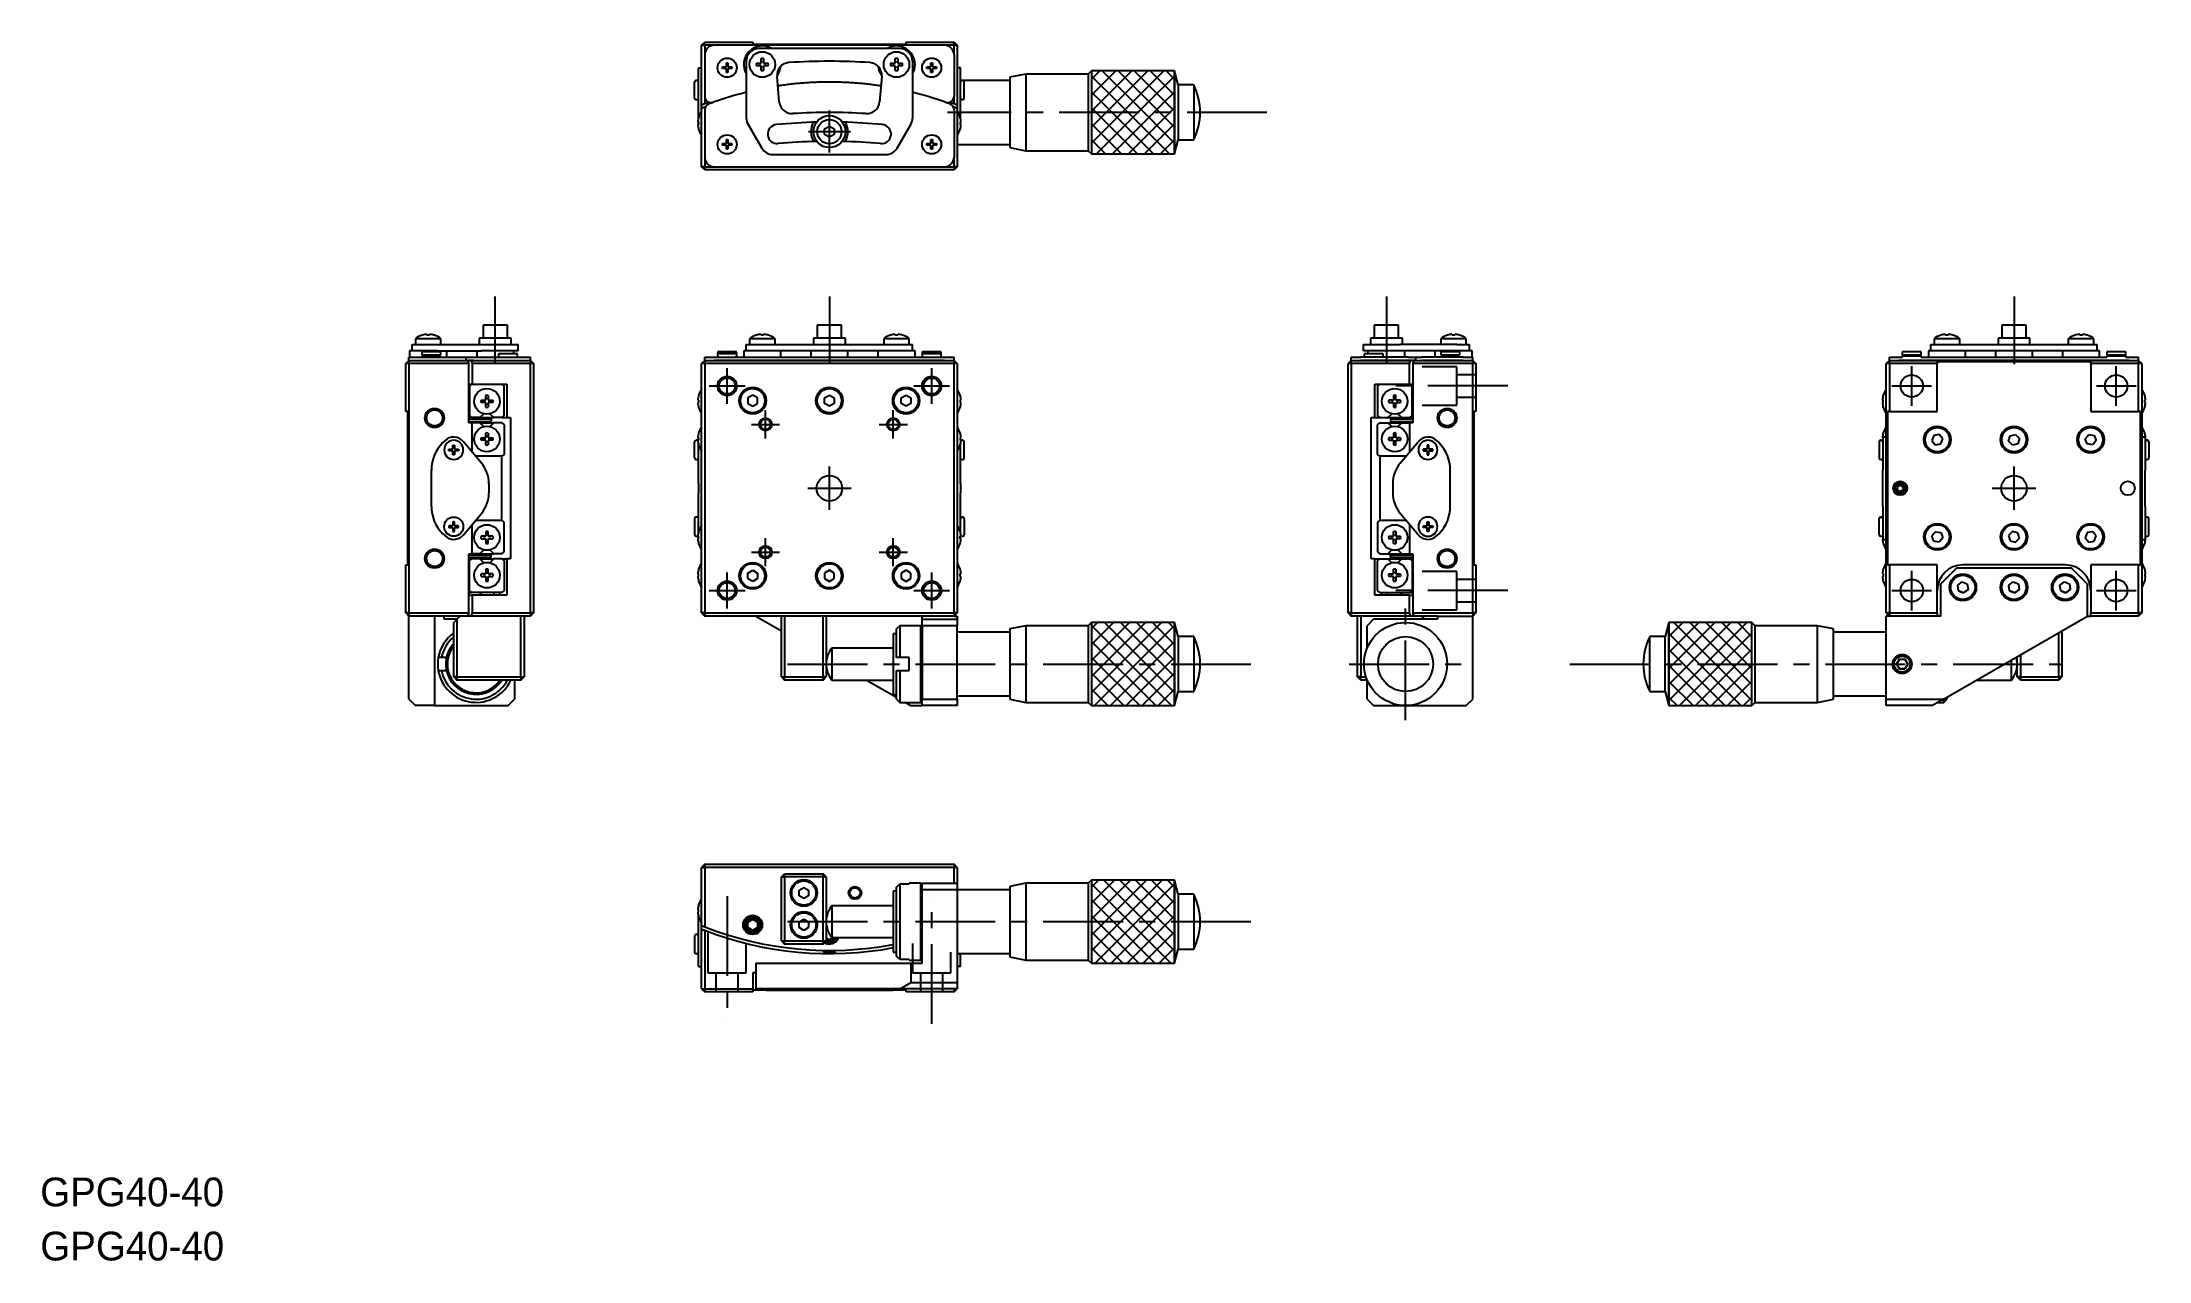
# Model space of a CAD drawing. Extents: x 60 to 390, y -6 to 185.
import ezdxf

# ---------------------------------------------------------------- set-up
doc = ezdxf.new("R2010")
doc.units = 0
doc.header["$LTSCALE"] = 10
doc.linetypes.add('CENTER', pattern=[2, 1.25, -0.25, 0.25, -0.25])
doc.linetypes.add('DASHED', pattern=[3.5, 2, -1.5])
doc.layers.get('0').update_dxf_attribs({"linetype": 'CONTINUOUS'})
doc.layers.add('CENTER', color=1, linetype='CENTER')
doc.styles.get("Standard").update_dxf_attribs({"font": 'FGP教科書体NT-M'})

msp = doc.modelspace()

# ---------------------------------------------------------------- texts
at = {"color": 7}
for p in [(59.800724, 2.504222), (59.815781, -5.963646)]:
    msp.add_text('GPG40-40', height=4.5, dxfattribs=at).set_placement(p)

# ---------------------------------------------------------------- linework, layer by layer
at = {"color": 7, "linetype": 'CONTINUOUS'}
for p, q in [((163.274693, 184.151859), (163.774693, 184.651859)), ((163.774693, 184.151859), (163.774693, 184.651859)), ((163.774693, 184.651859), (171.274693, 184.651859)), ((171.274693, 184.651859), (171.274693, 184.351859)), ((195.274693, 184.651859), (202.774693, 184.651859)), ((195.274693, 184.351859), (195.274693, 184.651859)), ((202.774693, 184.651859), (203.274693, 184.151859)), ((202.774693, 184.151859), (202.774693, 184.651859)), ((163.274693, 184.151859), (163.774693, 184.151859)), ((163.274693, 174.811604), (163.274693, 184.151859)), ((165.274693, 184.151859), (163.774693, 184.151859)), ((163.774693, 184.151859), (163.774693, 182.651859)), ((163.774693, 182.651859), (163.774693, 176.181583)), ((201.274693, 184.151859), (165.274693, 184.151859)), ((167.149693, 181.401859), (167.399693, 181.401859)), ((167.149693, 180.776859), (167.149693, 181.401859)), ((167.399693, 181.401859), (167.399693, 180.776859)), ((170.274693, 181.651859), (170.274693, 172.781859)), ((171.274693, 184.351859), (195.274693, 184.351859)), ((171.845984, 181.351859), (172.574693, 181.351859)), ((194.274693, 183.651859), (172.274693, 183.651859)), ((172.574693, 181.351859), (172.574693, 182.080568)), ((172.974693, 182.080568), (172.974693, 181.351859)), ((172.974693, 181.351859), (173.703402, 181.351859)), ((192.845984, 181.351859), (193.574693, 181.351859)), ((193.574693, 181.351859), (193.574693, 182.080568)), ((193.974693, 182.080568), (193.974693, 181.351859)), ((193.974693, 181.351859), (194.703402, 181.351859)), ((196.274693, 181.651859), (196.274693, 172.781859)), ((199.149693, 181.401859), (199.399693, 181.401859)), ((199.149693, 180.776859), (199.149693, 181.401859)), ((199.399693, 181.401859), (199.399693, 180.776859)), ((202.774693, 184.151859), (201.274693, 184.151859)), ((202.774693, 182.651859), (202.774693, 184.151859)), ((202.774693, 184.151859), (203.274693, 184.151859)), ((202.774693, 182.651859), (202.774693, 176.181583)), ((203.274693, 184.151859), (203.274693, 174.811604)), ((162.174693, 175.901859), (162.174693, 178.401859)), ((162.524693, 178.651859), (162.424693, 178.651859)), ((162.774693, 180.651859), (163.274693, 180.651859)), ((162.774693, 178.8945), (162.774693, 180.651859)), ((162.774693, 178.566073), (162.774693, 178.8945)), ((162.774693, 175.61977), (162.774693, 178.566073)), ((166.524693, 180.776859), (167.149693, 180.776859)), ((166.524693, 180.526859), (166.524693, 180.776859)), ((167.149693, 180.526859), (166.524693, 180.526859)), ((167.149693, 179.901859), (167.149693, 180.526859)), ((167.399693, 179.901859), (167.149693, 179.901859)), ((167.399693, 180.776859), (168.024693, 180.776859)), ((167.399693, 180.526859), (167.399693, 179.901859)), ((168.024693, 180.526859), (167.399693, 180.526859)), ((168.024693, 180.776859), (168.024693, 180.526859)), ((172.574693, 180.951859), (171.845984, 180.951859)), ((172.574693, 180.22315), (172.574693, 180.951859)), ((172.974693, 180.951859), (172.974693, 180.22315)), ((173.703402, 180.951859), (172.974693, 180.951859)), ((175.432613, 175.287241), (175.083908, 179.272963)), ((191.465478, 179.272963), (191.116773, 175.287241)), ((193.574693, 180.951859), (192.845984, 180.951859)), ((193.574693, 180.22315), (193.574693, 180.951859)), ((193.974693, 180.951859), (193.974693, 180.22315)), ((194.703402, 180.951859), (193.974693, 180.951859)), ((198.524693, 180.776859), (199.149693, 180.776859)), ((198.524693, 180.526859), (198.524693, 180.776859)), ((199.149693, 180.526859), (198.524693, 180.526859)), ((199.149693, 179.901859), (199.149693, 180.526859)), ((199.399693, 179.901859), (199.149693, 179.901859)), ((199.399693, 180.776859), (200.024693, 180.776859)), ((199.399693, 180.526859), (199.399693, 179.901859)), ((200.024693, 180.526859), (199.399693, 180.526859)), ((200.024693, 180.776859), (200.024693, 180.526859)), ((203.774693, 180.651859), (203.274693, 180.651859)), ((203.774693, 178.8945), (203.774693, 180.651859)), ((203.774693, 178.566073), (203.774693, 178.8945)), ((204.024693, 178.651859), (203.774693, 178.651859)), ((203.774693, 175.61977), (203.774693, 178.566073)), ((204.124693, 178.651859), (204.024693, 178.651859)), ((211.524693, 178.651859), (204.124693, 178.651859)), ((204.374693, 175.901859), (204.374693, 178.401859)), ((214.024692, 179.651855), (211.524693, 179.151856)), ((211.524693, 179.151856), (211.524693, 168.151862)), ((214.024692, 179.651855), (214.024692, 167.651863)), ((223.774697, 179.651855), (214.024692, 179.651855)), ((224.274699, 180.151858), (223.774697, 179.651855)), ((223.774697, 179.651855), (223.774697, 167.651863)), ((224.274699, 180.151858), (224.274699, 167.15186)), ((237.2747, 180.151858), (224.274699, 180.151858)), ((237.2747, 180.151858), (224.274699, 180.151858)), ((224.274699, 180.151858), (224.274699, 167.15186)), ((237.2747, 180.151858), (237.2747, 167.15186)), ((237.864188, 177.951859), (237.2747, 180.151858)), ((237.2747, 167.15186), (237.2747, 180.151858)), ((162.424693, 175.651859), (162.524693, 175.651859)), ((162.774693, 172.821637), (162.774693, 175.61977)), ((163.274693, 174.272923), (163.274693, 174.811604)), ((163.774693, 176.181583), (163.774693, 175.00809)), ((202.774693, 175.00809), (202.774693, 176.181583)), ((203.274693, 174.811604), (203.274693, 174.272923)), ((203.774693, 172.821637), (203.774693, 175.61977)), ((204.024693, 175.651859), (204.124693, 175.651859)), ((237.864188, 177.951859), (237.864188, 169.351859)), ((240.274699, 177.951859), (237.864188, 177.951859)), ((240.274699, 177.951859), (240.274699, 169.351859)), ((162.687217, 172.151859), (162.81896, 172.151859)), ((162.81896, 171.751859), (162.687217, 171.751859)), ((162.774693, 172.719974), (162.774693, 172.821637)), ((162.774693, 171.751859), (162.774693, 172.151859)), ((162.81896, 172.901859), (162.81896, 172.880568)), ((162.81896, 172.151859), (162.81896, 171.751859)), ((163.274693, 165.151859), (163.274693, 174.272923)), ((163.774693, 174.471534), (163.774693, 174.051378)), ((163.774693, 174.051378), (163.774693, 166.651859)), ((170.542642, 171.781859), (172.696159, 168.051859)), ((182.524693, 171.084872), (183.274693, 171.517884)), ((183.274693, 171.517884), (184.024693, 171.084872)), ((193.853227, 168.051859), (196.006744, 171.781859)), ((202.774693, 174.051378), (202.774693, 174.471534)), ((202.774693, 174.051378), (202.774693, 166.651859)), ((203.274693, 174.272923), (203.274693, 165.151859)), ((203.730425, 172.901859), (203.730425, 172.880568)), ((203.730425, 172.151859), (203.730425, 171.751859)), ((203.862168, 172.151859), (203.730425, 172.151859)), ((203.730425, 171.751859), (203.862168, 171.751859)), ((203.774693, 172.719974), (203.774693, 172.821637)), ((203.774693, 171.751859), (203.774693, 172.151859)), ((162.81896, 171.02315), (162.81896, 171.001859)), ((166.524693, 168.776859), (167.149693, 168.776859)), ((166.524693, 168.526859), (166.524693, 168.776859)), ((167.149693, 168.526859), (166.524693, 168.526859)), ((167.149693, 169.401859), (167.399693, 169.401859)), ((167.149693, 168.776859), (167.149693, 169.401859)), ((167.149693, 167.901859), (167.149693, 168.526859)), ((167.399693, 169.401859), (167.399693, 168.776859)), ((167.399693, 168.776859), (168.024693, 168.776859)), ((167.399693, 168.526859), (167.399693, 167.901859)), ((168.024693, 168.526859), (167.399693, 168.526859)), ((168.024693, 168.776859), (168.024693, 168.526859)), ((182.524693, 170.218846), (182.524693, 171.084872)), ((183.274693, 169.785834), (182.524693, 170.218846)), ((184.024693, 170.218846), (183.274693, 169.785834)), ((184.024693, 171.084872), (184.024693, 170.218846)), ((198.524693, 168.776859), (199.149693, 168.776859)), ((198.524693, 168.526859), (198.524693, 168.776859)), ((199.149693, 168.526859), (198.524693, 168.526859)), ((199.149693, 169.401859), (199.399693, 169.401859)), ((199.149693, 168.776859), (199.149693, 169.401859)), ((199.149693, 167.901859), (199.149693, 168.526859)), ((199.399693, 169.401859), (199.399693, 168.776859)), ((199.399693, 168.776859), (200.024693, 168.776859)), ((199.399693, 168.526859), (199.399693, 167.901859)), ((200.024693, 168.526859), (199.399693, 168.526859)), ((200.024693, 168.776859), (200.024693, 168.526859)), ((203.274693, 168.651859), (211.524693, 168.651859)), ((203.730425, 171.02315), (203.730425, 171.001859)), ((211.524693, 168.151862), (214.024692, 167.651863)), ((237.2747, 167.15186), (237.864188, 169.351859)), ((237.864188, 169.351859), (240.274699, 169.351859)), ((163.774693, 165.151859), (163.274693, 165.151859)), ((163.774693, 164.651859), (163.274693, 165.151859)), ((163.774693, 166.651859), (163.774693, 165.151859)), ((163.774693, 165.151859), (165.274693, 165.151859)), ((163.774693, 165.151859), (163.774693, 164.651859)), ((165.274693, 165.151859), (201.274693, 165.151859)), ((167.399693, 167.901859), (167.149693, 167.901859)), ((174.428209, 167.051859), (192.121176, 167.051859)), ((199.399693, 167.901859), (199.149693, 167.901859)), ((201.274693, 165.151859), (202.774693, 165.151859)), ((202.774693, 165.151859), (202.774693, 166.651859)), ((203.274693, 165.151859), (202.774693, 164.651859)), ((202.774693, 165.151859), (202.774693, 164.651859)), ((203.274693, 165.151859), (202.774693, 165.151859)), ((214.024692, 167.651863), (223.774697, 167.651863)), ((223.774697, 167.651863), (224.274699, 167.15186)), ((224.274699, 167.15186), (237.2747, 167.15186)), ((224.274699, 167.15186), (237.2747, 167.15186)), ((202.774693, 164.651859), (163.774693, 164.651859)), ((119.570871, 138.807491), (119.54958, 138.807491)), ((120.29958, 138.807491), (120.29958, 138.939234)), ((120.69958, 138.807491), (120.29958, 138.807491)), ((120.69958, 138.939234), (120.69958, 138.807491)), ((121.44958, 138.807491), (121.428288, 138.807491)), ((132.89958, 140.351759), (129.09958, 140.351759)), ((129.09958, 140.351759), (129.09958, 138.351759)), ((132.89958, 138.351759), (132.89958, 140.351759)), ((171.845984, 138.807491), (171.824693, 138.807491)), ((172.574693, 138.807491), (172.574693, 138.939234)), ((172.974693, 138.807491), (172.574693, 138.807491)), ((172.974693, 138.939234), (172.974693, 138.807491)), ((173.724693, 138.807491), (173.703402, 138.807491)), ((185.174693, 140.351759), (181.374693, 140.351759)), ((181.374693, 140.351759), (181.374693, 138.351759)), ((185.174693, 138.351759), (185.174693, 140.351759)), ((192.845984, 138.807491), (192.824693, 138.807491)), ((193.574693, 138.807491), (193.574693, 138.939234)), ((193.974693, 138.807491), (193.574693, 138.807491)), ((193.974693, 138.939234), (193.974693, 138.807491)), ((194.724693, 138.807491), (194.703402, 138.807491)), ((270.416476, 140.351759), (268.516476, 140.351759)), ((268.516476, 140.351759), (268.516476, 138.351759)), ((272.316476, 140.351759), (270.416476, 140.351759)), ((272.316476, 138.351759), (272.316476, 140.351759)), ((279.987768, 138.807491), (279.966476, 138.807491)), ((280.716476, 138.807491), (280.716476, 138.939234)), ((281.116476, 138.807491), (280.716476, 138.807491)), ((281.116476, 138.939234), (281.116476, 138.807491)), ((281.866476, 138.807491), (281.845185, 138.807491)), ((357.179556, 138.807491), (357.158265, 138.807491)), ((357.908265, 138.807491), (357.908265, 138.939234)), ((358.308265, 138.807491), (357.908265, 138.807491)), ((358.308265, 138.939234), (358.308265, 138.807491)), ((359.058265, 138.807491), (359.036974, 138.807491)), ((370.508265, 140.351759), (366.708265, 140.351759)), ((366.708265, 140.351759), (366.708265, 138.351759)), ((370.508265, 138.351759), (370.508265, 140.351759)), ((378.179556, 138.807491), (378.158265, 138.807491)), ((378.908265, 138.807491), (378.908265, 138.939234)), ((379.308265, 138.807491), (378.908265, 138.807491)), ((379.308265, 138.939234), (379.308265, 138.807491)), ((380.058265, 138.807491), (380.036974, 138.807491)), ((117.49958, 134.851759), (117.49958, 135.351759)), ((117.49958, 135.351759), (118.99958, 135.351759)), ((121.969274, 136.351759), (117.59958, 136.351759)), ((117.59958, 136.351759), (117.59958, 135.351759)), ((117.99958, 136.351759), (117.99958, 137.351759)), ((117.99958, 137.351759), (119.99958, 137.351759)), ((120.49958, 138.249758), (118.49958, 138.249758)), ((118.49958, 138.249758), (118.49958, 137.351759)), ((118.99958, 135.351759), (125.469855, 135.351759)), ((119.49958, 136.001759), (119.49958, 135.901759)), ((122.49958, 135.501759), (119.49958, 135.501759)), ((119.49958, 135.501759), (119.49958, 135.351759)), ((119.74958, 136.251759), (122.24958, 136.251759)), ((122.24958, 135.651759), (119.74958, 135.651759)), ((119.99958, 137.351759), (128.86958, 137.351759)), ((119.99958, 135.651759), (119.99958, 135.501759)), ((122.49958, 138.249758), (120.49958, 138.249758)), ((121.969274, 136.351759), (128.86958, 136.351759)), ((121.99958, 135.501759), (121.99958, 135.651759)), ((122.49958, 137.351759), (122.49958, 138.249758)), ((122.49958, 135.901759), (122.49958, 136.001759)), ((122.49958, 135.351759), (122.49958, 135.501759)), ((123.39958, 135.351759), (123.39958, 136.351759)), ((125.469855, 135.351759), (126.469855, 135.351759)), ((126.469855, 135.351759), (126.663577, 135.351759)), ((126.469855, 134.851759), (126.469855, 135.351759)), ((126.663577, 135.351759), (127.60006, 135.351759)), ((127.60006, 135.351759), (134.99958, 135.351759)), ((128.09958, 136.351759), (128.09958, 135.351759)), ((133.49958, 138.351759), (128.49958, 138.351759)), ((128.49958, 138.351759), (128.49958, 137.351759)), ((128.86958, 137.351759), (129.86958, 137.351759)), ((129.86958, 136.351759), (128.86958, 136.351759)), ((129.86958, 137.351759), (133.59958, 137.351759)), ((133.59958, 136.351759), (129.86958, 136.351759)), ((131.49958, 135.701759), (131.49958, 135.601759)), ((131.74958, 135.951759), (134.24958, 135.951759)), ((133.49958, 137.351759), (133.49958, 138.351759)), ((133.59958, 137.351759), (134.59958, 137.351759)), ((134.59958, 136.351759), (133.59958, 136.351759)), ((133.89958, 135.951759), (133.89958, 136.351759)), ((134.49958, 135.601759), (134.49958, 135.701759)), ((134.59958, 136.351759), (134.59958, 137.351759)), ((134.99958, 135.351759), (136.49958, 135.351759)), ((136.49958, 134.851759), (136.49958, 135.351759)), ((163.774693, 134.851759), (163.774693, 135.351759)), ((163.774693, 135.351759), (165.274693, 135.351759)), ((165.274693, 135.351759), (201.274693, 135.351759)), ((165.774693, 136.001759), (165.774693, 135.901759)), ((165.774693, 135.701759), (165.774693, 135.601759)), ((165.774693, 135.501759), (165.774693, 135.351759)), ((166.024693, 136.251759), (167.274693, 136.251759)), ((166.024693, 135.951759), (167.274693, 135.951759)), ((167.274693, 136.251759), (168.524693, 136.251759)), ((167.274693, 135.951759), (168.524693, 135.951759)), ((168.774693, 135.501759), (168.753822, 135.501759)), ((168.774693, 135.501759), (168.753822, 135.501759)), ((168.774693, 135.901759), (168.774693, 136.001759)), ((168.774693, 135.601759), (168.774693, 135.701759)), ((168.774693, 135.351759), (168.774693, 135.501759)), ((170.274693, 136.351759), (169.874693, 136.351759)), ((169.874693, 136.351759), (169.874693, 135.351759)), ((170.274693, 136.351759), (170.274693, 137.351759)), ((170.274693, 137.351759), (170.542642, 137.351759)), ((170.542642, 136.351759), (170.274693, 136.351759)), ((170.542642, 137.351759), (172.696159, 137.351759)), ((172.696159, 136.351759), (170.542642, 136.351759)), ((174.774693, 138.249758), (170.774693, 138.249758)), ((170.774693, 138.249758), (170.774693, 137.351759)), ((172.696159, 137.351759), (174.428209, 137.351759)), ((174.428209, 136.351759), (172.696159, 136.351759)), ((174.428209, 137.351759), (192.121176, 137.351759)), ((192.121176, 136.351759), (174.428209, 136.351759)), ((174.774693, 137.351759), (174.774693, 138.249758)), ((175.674693, 135.351759), (175.674693, 136.351759)), ((180.374693, 136.351759), (180.374693, 135.351759)), ((185.774693, 138.351759), (180.774693, 138.351759)), ((180.774693, 138.351759), (180.774693, 137.351759)), ((185.774693, 137.351759), (185.774693, 138.351759)), ((186.174693, 135.351759), (186.174693, 136.351759)), ((190.874693, 136.351759), (190.874693, 135.351759)), ((195.774693, 138.249758), (191.774693, 138.249758)), ((191.774693, 138.249758), (191.774693, 137.351759)), ((192.121176, 137.351759), (193.853227, 137.351759)), ((193.853227, 136.351759), (192.121176, 136.351759)), ((193.853227, 137.351759), (196.006744, 137.351759)), ((196.006744, 136.351759), (193.853227, 136.351759)), ((195.774693, 137.351759), (195.774693, 138.249758)), ((196.006744, 137.351759), (196.274693, 137.351759)), ((196.274693, 136.351759), (196.006744, 136.351759)), ((196.274693, 136.351759), (196.274693, 137.351759)), ((196.674693, 136.351759), (196.274693, 136.351759)), ((196.674693, 135.351759), (196.674693, 136.351759)), ((197.774693, 136.001759), (197.774693, 135.901759)), ((197.774693, 135.701759), (197.774693, 135.601759)), ((197.774693, 135.501759), (197.774693, 135.351759)), ((198.024693, 136.251759), (199.274693, 136.251759)), ((198.024693, 135.951759), (199.274693, 135.951759)), ((199.274693, 136.251759), (200.524693, 136.251759)), ((199.274693, 135.951759), (200.524693, 135.951759)), ((200.774693, 135.501759), (200.753822, 135.501759)), ((200.774693, 135.501759), (200.753822, 135.501759)), ((200.774693, 135.901759), (200.774693, 136.001759)), ((200.774693, 135.601759), (200.774693, 135.701759)), ((200.774693, 135.351759), (200.774693, 135.501759)), ((201.274693, 135.351759), (202.774693, 135.351759)), ((202.774693, 134.851759), (202.774693, 135.351759)), ((264.916476, 134.851759), (264.916476, 135.351759)), ((264.916476, 135.351759), (266.416476, 135.351759)), ((273.815996, 135.351759), (266.416476, 135.351759)), ((266.816476, 136.351759), (266.816476, 137.351759)), ((266.816476, 137.351759), (267.816476, 137.351759)), ((267.816476, 136.351759), (266.816476, 136.351759)), ((266.916476, 135.701759), (266.916476, 135.601759)), ((267.166476, 135.951759), (269.666476, 135.951759)), ((267.516476, 136.351759), (267.516476, 135.951759)), ((267.816476, 137.351759), (271.546476, 137.351759)), ((271.546476, 136.351759), (267.816476, 136.351759)), ((270.416476, 138.351759), (267.916476, 138.351759)), ((267.916476, 138.351759), (267.916476, 137.351759)), ((269.916476, 135.601759), (269.916476, 135.701759)), ((272.916476, 138.351759), (270.416476, 138.351759)), ((271.546476, 137.351759), (272.546476, 137.351759)), ((272.546476, 136.351759), (271.546476, 136.351759)), ((281.416476, 137.351759), (272.546476, 137.351759)), ((279.446783, 136.351759), (272.546476, 136.351759)), ((272.916476, 137.351759), (272.916476, 138.351759)), ((273.316476, 135.351759), (273.316476, 136.351759)), ((273.815996, 135.351759), (274.752479, 135.351759)), ((274.752479, 135.351759), (274.946201, 135.351759)), ((274.946201, 135.351759), (275.946201, 135.351759)), ((274.946201, 135.351759), (274.946201, 134.851759)), ((282.416476, 135.351759), (275.946201, 135.351759)), ((278.016476, 136.351759), (278.016476, 135.351759)), ((282.916476, 138.249758), (278.916476, 138.249758)), ((278.916476, 138.249758), (278.916476, 137.351759)), ((278.916476, 136.001759), (278.916476, 135.901759)), ((280.416476, 135.501759), (278.916476, 135.501759)), ((278.916476, 135.501759), (278.916476, 135.351759)), ((279.166476, 136.251759), (281.666476, 136.251759)), ((281.666476, 135.651759), (279.166476, 135.651759)), ((279.416476, 135.651759), (279.416476, 135.501759)), ((280.916476, 136.351759), (279.446783, 136.351759)), ((281.916476, 135.501759), (280.416476, 135.501759)), ((283.816476, 136.351759), (280.916476, 136.351759)), ((281.416476, 137.351759), (283.416476, 137.351759)), ((281.416476, 135.501759), (281.416476, 135.651759)), ((281.916476, 135.901759), (281.916476, 136.001759)), ((281.916476, 135.351759), (281.916476, 135.501759)), ((282.416476, 135.351759), (283.916476, 135.351759)), ((282.916476, 137.351759), (282.916476, 138.249758)), ((283.416476, 136.351759), (283.416476, 137.351759)), ((283.816476, 135.351759), (283.816476, 136.351759)), ((283.916476, 134.851759), (283.916476, 135.351759)), ((349.108265, 134.851759), (349.108265, 135.351759)), ((349.108265, 135.351759), (350.608265, 135.351759)), ((350.608265, 135.351759), (351.108265, 135.351759)), ((351.108265, 136.001759), (351.108265, 135.901759)), ((351.108265, 135.701759), (351.108265, 135.601759)), ((354.108265, 135.501759), (351.108265, 135.501759)), ((351.108265, 135.501759), (351.108265, 135.351759)), ((351.358265, 136.251759), (353.858265, 136.251759)), ((352.608265, 135.651759), (351.358265, 135.651759)), ((351.608265, 135.651759), (351.608265, 135.501759)), ((353.858265, 135.651759), (352.608265, 135.651759)), ((353.608265, 135.501759), (353.608265, 135.651759)), ((354.108265, 135.901759), (354.108265, 136.001759)), ((354.108265, 135.601759), (354.108265, 135.701759)), ((354.108265, 135.351759), (354.108265, 135.501759)), ((354.108265, 135.351759), (383.108265, 135.351759)), ((359.577959, 136.351759), (355.208265, 136.351759)), ((355.208265, 136.351759), (355.208265, 135.351759)), ((355.608265, 136.351759), (355.608265, 137.351759)), ((355.608265, 137.351759), (357.608265, 137.351759)), ((360.108265, 138.249758), (356.108265, 138.249758)), ((356.108265, 138.249758), (356.108265, 137.351759)), ((357.608265, 137.351759), (379.608265, 137.351759)), ((377.638571, 136.351759), (359.577959, 136.351759)), ((360.108265, 137.351759), (360.108265, 138.249758)), ((361.008265, 135.351759), (361.008265, 136.351759)), ((365.708265, 136.351759), (365.708265, 135.351759)), ((371.108265, 138.351759), (366.108265, 138.351759)), ((366.108265, 138.351759), (366.108265, 137.351759)), ((371.108265, 137.351759), (371.108265, 138.351759)), ((371.508265, 135.351759), (371.508265, 136.351759)), ((376.208265, 136.351759), (376.208265, 135.351759)), ((381.108265, 138.249758), (377.108265, 138.249758)), ((377.108265, 138.249758), (377.108265, 137.351759)), ((382.008265, 136.351759), (377.638571, 136.351759)), ((379.608265, 137.351759), (381.608265, 137.351759)), ((381.108265, 137.351759), (381.108265, 138.249758)), ((381.608265, 136.351759), (381.608265, 137.351759)), ((382.008265, 135.351759), (382.008265, 136.351759)), ((383.108265, 136.001759), (383.108265, 135.901759)), ((383.108265, 135.701759), (383.108265, 135.601759)), ((386.108265, 135.501759), (383.108265, 135.501759)), ((383.108265, 135.501759), (383.108265, 135.351759)), ((383.358265, 136.251759), (385.858265, 136.251759)), ((384.608265, 135.651759), (383.358265, 135.651759)), ((383.608265, 135.651759), (383.608265, 135.501759)), ((385.858265, 135.651759), (384.608265, 135.651759)), ((385.608265, 135.501759), (385.608265, 135.651759)), ((386.108265, 135.901759), (386.108265, 136.001759)), ((386.108265, 135.601759), (386.108265, 135.701759)), ((386.108265, 135.351759), (386.108265, 135.501759)), ((386.108265, 135.351759), (386.608265, 135.351759)), ((386.608265, 135.351759), (388.108265, 135.351759)), ((388.108265, 134.851759), (388.108265, 135.351759)), ((117.49958, 134.851759), (116.99958, 134.351759)), ((116.99958, 126.851759), (116.99958, 134.351759)), ((117.49958, 134.351759), (116.99958, 134.351759)), ((117.49958, 134.351759), (117.49958, 134.851759)), ((117.49958, 134.851759), (118.99958, 134.851759)), ((117.49958, 134.351759), (117.49958, 95.351759)), ((126.839835, 134.351759), (117.49958, 134.351759)), ((118.99958, 134.851759), (125.469855, 134.851759)), ((118.99958, 134.851759), (125.469855, 134.851759)), ((125.469855, 134.851759), (126.643349, 134.851759)), ((127.135193, 134.851759), (126.663577, 134.851759)), ((126.839835, 125.101759), (126.839835, 134.351759)), ((127.135193, 134.851759), (127.179905, 134.851759)), ((127.60006, 134.851759), (127.179905, 134.851759)), ((127.179905, 134.851759), (127.60006, 134.851759)), ((127.378516, 134.351759), (127.378516, 131.151759)), ((136.49958, 134.351759), (127.378516, 134.351759)), ((127.60006, 134.851759), (134.99958, 134.851759)), ((127.60006, 134.851759), (134.99958, 134.851759)), ((134.99958, 134.851759), (136.49958, 134.851759)), ((136.49958, 134.851759), (136.49958, 134.351759)), ((136.49958, 134.851759), (136.99958, 134.351759)), ((136.49958, 95.351759), (136.49958, 134.351759)), ((136.99958, 134.351759), (136.49958, 134.351759)), ((136.99958, 134.351759), (136.99958, 95.351759)), ((163.774693, 134.851759), (163.274693, 134.351759)), ((163.774693, 134.351759), (163.274693, 134.351759)), ((163.274693, 95.351759), (163.274693, 134.351759)), ((163.774693, 134.851759), (163.774693, 134.351759)), ((163.774693, 134.851759), (165.274693, 134.851759)), ((202.774693, 134.351759), (163.774693, 134.351759)), ((163.774693, 134.351759), (163.774693, 95.351759)), ((201.274693, 134.851759), (165.274693, 134.851759)), ((165.274693, 134.851759), (201.274693, 134.851759)), ((201.274693, 134.851759), (202.774693, 134.851759)), ((202.774693, 134.851759), (202.774693, 134.351759)), ((203.274693, 134.351759), (202.774693, 134.851759)), ((202.774693, 95.351759), (202.774693, 134.351759)), ((203.274693, 134.351759), (202.774693, 134.351759)), ((203.274693, 134.351759), (203.274693, 95.351759)), ((264.916476, 134.851759), (264.416476, 134.351759)), ((264.916476, 134.351759), (264.416476, 134.351759)), ((264.416476, 95.351759), (264.416476, 134.351759)), ((264.916476, 134.351759), (264.916476, 134.851759)), ((264.916476, 134.851759), (266.416476, 134.851759)), ((274.037541, 134.351759), (264.916476, 134.351759)), ((264.916476, 134.351759), (264.916476, 95.351759)), ((273.815996, 134.851759), (266.416476, 134.851759)), ((266.416476, 134.851759), (273.815996, 134.851759)), ((274.236151, 134.851759), (273.815996, 134.851759)), ((273.815996, 134.851759), (274.236151, 134.851759)), ((274.037541, 131.151759), (274.037541, 134.351759)), ((274.236151, 134.851759), (274.280863, 134.851759)), ((274.752479, 134.851759), (274.280863, 134.851759)), ((274.576221, 134.351759), (274.576221, 125.101759)), ((283.916476, 134.351759), (274.576221, 134.351759)), ((274.772707, 134.851759), (275.946201, 134.851759)), ((282.416476, 134.851759), (275.946201, 134.851759)), ((275.946201, 134.851759), (282.416476, 134.851759)), ((282.416476, 134.851759), (283.916476, 134.851759)), ((283.916476, 134.851759), (283.916476, 134.351759)), ((283.916476, 134.851759), (284.416476, 134.351759)), ((283.916476, 95.351759), (283.916476, 134.351759)), ((284.416476, 134.351759), (283.916476, 134.351759)), ((284.416476, 134.351759), (284.416476, 126.851759)), ((349.108265, 134.851759), (348.608265, 134.351759)), ((349.108265, 134.351759), (348.608265, 134.351759)), ((348.608265, 95.351759), (348.608265, 134.351759)), ((349.108265, 134.851759), (349.108265, 134.351759)), ((349.108265, 134.851759), (350.608265, 134.851759)), ((349.108265, 134.351759), (349.108265, 126.851759)), ((356.608265, 134.351759), (349.108265, 134.351759)), ((386.608265, 134.851759), (350.608265, 134.851759)), ((350.608265, 134.851759), (386.608265, 134.851759)), ((380.608265, 134.651759), (356.608265, 134.651759)), ((356.608265, 134.651759), (356.608265, 134.351759)), ((356.608265, 126.851759), (356.608265, 134.351759)), ((380.608265, 134.351759), (380.608265, 134.651759)), ((388.108265, 134.351759), (380.608265, 134.351759)), ((380.608265, 134.351759), (380.608265, 126.851759)), ((386.608265, 134.851759), (388.108265, 134.851759)), ((388.108265, 134.851759), (388.108265, 134.351759)), ((388.608265, 134.351759), (388.108265, 134.851759)), ((388.108265, 126.851759), (388.108265, 134.351759)), ((388.608265, 134.351759), (388.108265, 134.351759)), ((388.608265, 134.351759), (388.608265, 95.351759)), ((126.839835, 131.151759), (127.378516, 131.151759)), ((126.987081, 130.851759), (126.839835, 130.851759)), ((127.308132, 131.151759), (126.987081, 130.851759)), ((126.987081, 130.851759), (126.987081, 126.201759)), ((127.378516, 131.151759), (132.815306, 131.151759)), ((128.770871, 128.651759), (129.49958, 128.651759)), ((129.49958, 128.651759), (129.49958, 129.380468)), ((129.89958, 129.380468), (129.89958, 128.651759)), ((129.89958, 128.651759), (130.628288, 128.651759)), ((132.376155, 130.851759), (132.050275, 131.151759)), ((132.376155, 126.201759), (132.376155, 130.851759)), ((132.815306, 131.151759), (132.815306, 125.901759)), ((162.687217, 128.651759), (162.81896, 128.651759)), ((162.81896, 129.401759), (162.81896, 129.380468)), ((162.81896, 128.651759), (162.81896, 128.251759)), ((171.274693, 129.417784), (170.524693, 128.984772)), ((170.524693, 128.984772), (170.524693, 128.118746)), ((172.024693, 128.984772), (171.274693, 129.417784)), ((172.024693, 128.118746), (172.024693, 128.984772)), ((182.524693, 128.984772), (183.274693, 129.417784)), ((182.524693, 128.118746), (182.524693, 128.984772)), ((183.274693, 129.417784), (184.024693, 128.984772)), ((184.024693, 128.984772), (184.024693, 128.118746)), ((194.524693, 128.984772), (195.274693, 129.417784)), ((194.524693, 128.118746), (194.524693, 128.984772)), ((195.274693, 129.417784), (196.024693, 128.984772)), ((196.024693, 128.984772), (196.024693, 128.118746)), ((203.730425, 129.401759), (203.730425, 129.380468)), ((203.862168, 128.651759), (203.730425, 128.651759)), ((203.730425, 128.651759), (203.730425, 128.251759)), ((268.60075, 125.901759), (268.60075, 131.151759)), ((268.60075, 131.151759), (274.037541, 131.151759)), ((269.365781, 131.151759), (269.039901, 130.851759)), ((269.039901, 130.851759), (269.039901, 126.201759)), ((271.516476, 128.651759), (270.787768, 128.651759)), ((271.516476, 129.380468), (271.516476, 128.651759)), ((271.916476, 128.651759), (271.916476, 129.380468)), ((272.645185, 128.651759), (271.916476, 128.651759)), ((274.037541, 131.151759), (274.576221, 131.151759)), ((274.428975, 130.851759), (274.107924, 131.151759)), ((274.428975, 126.201759), (274.428975, 130.851759)), ((274.576221, 130.851759), (274.428975, 130.851759)), ((348.152533, 128.651759), (348.020789, 128.651759)), ((348.152533, 129.380468), (348.152533, 129.401759)), ((348.152533, 128.251759), (348.152533, 128.651759)), ((389.063997, 129.380468), (389.063997, 129.401759)), ((389.063997, 128.651759), (389.19574, 128.651759)), ((389.063997, 128.251759), (389.063997, 128.651759)), ((117.29958, 126.851759), (116.99958, 126.851759)), ((117.29958, 102.851759), (117.29958, 126.851759)), ((126.839835, 126.201759), (126.987081, 126.201759)), ((127.308132, 125.901759), (126.839835, 125.901759)), ((126.839835, 125.701759), (130.347094, 125.701759)), ((126.839835, 125.301759), (130.347094, 125.301759)), ((126.987081, 126.201759), (127.308132, 125.901759)), ((128.579765, 125.901759), (127.308132, 125.901759)), ((128.46393, 125.101759), (128.658023, 125.301759)), ((128.481392, 125.101759), (128.675417, 125.301759)), ((128.579765, 125.901759), (129.231642, 126.508036)), ((128.685963, 125.901759), (130.765622, 125.901759)), ((128.817458, 125.701928), (128.701981, 125.901695)), ((128.83519, 125.70194), (128.720121, 125.901675)), ((129.49958, 128.251759), (128.770871, 128.251759)), ((128.99958, 125.901759), (128.99958, 125.701759)), ((128.99958, 125.301759), (128.99958, 125.101759)), ((129.49958, 127.52305), (129.49958, 128.251759)), ((129.89958, 128.251759), (129.89958, 127.52305)), ((130.628288, 128.251759), (129.89958, 128.251759)), ((129.924642, 125.101781), (129.941805, 125.301788)), ((129.99958, 125.101759), (129.99958, 125.301759)), ((130.12257, 126.497135), (130.765622, 125.901759)), ((130.198572, 125.301797), (130.221121, 125.101813)), ((130.347094, 125.701759), (130.347094, 125.301759)), ((132.050275, 125.901759), (130.765622, 125.901759)), ((132.034999, 125.901759), (132.815306, 125.901759)), ((132.050275, 125.901759), (132.376155, 126.201759)), ((132.815306, 125.901759), (133.364731, 125.901759)), ((133.364731, 125.901759), (133.364731, 103.801759)), ((162.81896, 128.251759), (162.687217, 128.251759)), ((162.81896, 127.52305), (162.81896, 127.501759)), ((170.524693, 128.118746), (171.274693, 127.685734)), ((171.274693, 127.685734), (172.024693, 128.118746)), ((183.274693, 127.685734), (182.524693, 128.118746)), ((184.024693, 128.118746), (183.274693, 127.685734)), ((195.274693, 127.685734), (194.524693, 128.118746)), ((196.024693, 128.118746), (195.274693, 127.685734)), ((203.730425, 128.251759), (203.862168, 128.251759)), ((203.730425, 127.52305), (203.730425, 127.501759)), ((268.051325, 103.801759), (268.051325, 125.901759)), ((268.051325, 125.901759), (268.60075, 125.901759)), ((268.60075, 125.901759), (269.365781, 125.901759)), ((269.039901, 126.201759), (269.365781, 125.901759)), ((269.365781, 125.901759), (270.650434, 125.901759)), ((270.650434, 125.901759), (271.293486, 126.497135)), ((270.650434, 125.901759), (272.712574, 125.901759)), ((270.787768, 128.251759), (271.516476, 128.251759)), ((271.057142, 125.701759), (271.057142, 125.301759)), ((271.057142, 125.701759), (274.576221, 125.701759)), ((271.057142, 125.301759), (274.576221, 125.301759)), ((271.194932, 125.101768), (271.217489, 125.301831)), ((271.416476, 125.301759), (271.416476, 125.101759)), ((271.47424, 125.30188), (271.491415, 125.101765)), ((271.516476, 128.251759), (271.516476, 127.52305)), ((271.916476, 128.251759), (272.645185, 128.251759)), ((271.916476, 127.52305), (271.916476, 128.251759)), ((272.184415, 126.508036), (272.836291, 125.901759)), ((272.416476, 125.701759), (272.416476, 125.901759)), ((272.416476, 125.101759), (272.416476, 125.301759)), ((272.695943, 125.901686), (272.580892, 125.702008)), ((272.74064, 125.301759), (272.934664, 125.101759)), ((272.836291, 125.901759), (274.107924, 125.901759)), ((274.107924, 125.901759), (274.428975, 126.201759)), ((274.576221, 125.901759), (274.107924, 125.901759)), ((274.428975, 126.201759), (274.576221, 126.201759)), ((284.416476, 126.851759), (284.116476, 126.851759)), ((284.116476, 126.851759), (284.116476, 102.851759)), ((348.020789, 128.251759), (348.152533, 128.251759)), ((348.152533, 127.501759), (348.152533, 127.52305)), ((349.108265, 126.851759), (348.808265, 126.851759)), ((348.808265, 126.851759), (348.808265, 102.851759)), ((349.108265, 126.851759), (356.608265, 126.851759)), ((380.608265, 126.851759), (388.108265, 126.851759)), ((388.408265, 126.851759), (388.108265, 126.851759)), ((388.408265, 102.851759), (388.408265, 126.851759)), ((389.19574, 128.251759), (389.063997, 128.251759)), ((389.063997, 127.501759), (389.063997, 127.52305)), ((123.085366, 122.265973), (122.756939, 121.937545)), ((128.829802, 118.802649), (126.031669, 122.137334)), ((127.378516, 125.101759), (126.839835, 125.101759)), ((128.579765, 125.101759), (127.378516, 125.101759)), ((127.378516, 120.532224), (127.378516, 125.101759)), ((128.568316, 125.101759), (130.765622, 125.101759)), ((128.579765, 125.101759), (129.231642, 124.495482)), ((128.770871, 122.751759), (129.49958, 122.751759)), ((129.49958, 122.351759), (128.770871, 122.351759)), ((129.49958, 122.751759), (129.49958, 123.480468)), ((129.49958, 121.62305), (129.49958, 122.351759)), ((129.89958, 123.480468), (129.89958, 122.751759)), ((129.89958, 122.751759), (130.628288, 122.751759)), ((129.89958, 122.351759), (129.89958, 121.62305)), ((130.628288, 122.351759), (129.89958, 122.351759)), ((130.12257, 124.506383), (130.765622, 125.101759)), ((132.050275, 125.101759), (130.765622, 125.101759)), ((132.050275, 125.101759), (132.376155, 124.801759)), ((132.376155, 124.801759), (132.376155, 120.151759)), ((162.174693, 120.851759), (162.174693, 122.101759)), ((162.524693, 122.351759), (162.424693, 122.351759)), ((162.687217, 122.751759), (162.81896, 122.751759)), ((162.81896, 122.351759), (162.687217, 122.351759)), ((162.774693, 122.351759), (162.774693, 122.751759)), ((162.81896, 123.501759), (162.81896, 123.480468)), ((162.81896, 122.751759), (162.81896, 122.351759)), ((203.730425, 123.501759), (203.730425, 123.480468)), ((203.862168, 122.751759), (203.730425, 122.751759)), ((203.730425, 122.751759), (203.730425, 122.351759)), ((203.730425, 122.351759), (203.862168, 122.351759)), ((203.774693, 122.351759), (203.774693, 122.751759)), ((204.124693, 122.351759), (204.024693, 122.351759)), ((204.374693, 120.851759), (204.374693, 122.101759)), ((269.039901, 124.801759), (269.365781, 125.101759)), ((269.039901, 120.151759), (269.039901, 124.801759)), ((269.365781, 125.101759), (270.650434, 125.101759)), ((270.650434, 125.101759), (272.836291, 125.101759)), ((270.650434, 125.101759), (271.293486, 124.506383)), ((271.516476, 122.751759), (270.787768, 122.751759)), ((270.787768, 122.351759), (271.516476, 122.351759)), ((271.516476, 123.480468), (271.516476, 122.751759)), ((271.516476, 122.351759), (271.516476, 121.62305)), ((271.916476, 122.751759), (271.916476, 123.480468)), ((272.645185, 122.751759), (271.916476, 122.751759)), ((271.916476, 121.62305), (271.916476, 122.351759)), ((271.916476, 122.351759), (272.645185, 122.351759)), ((272.184415, 124.495482), (272.836291, 125.101759)), ((272.586254, 118.802649), (275.384388, 122.137334)), ((272.836291, 125.101759), (274.037541, 125.101759)), ((274.576221, 125.101759), (274.037541, 125.101759)), ((274.037541, 125.101759), (274.037541, 120.532224)), ((278.33069, 122.265973), (278.659117, 121.937545)), ((347.508265, 122.101759), (347.508265, 119.601759)), ((347.858265, 122.351759), (347.758265, 122.351759)), ((348.108265, 122.751759), (348.020789, 122.751759)), ((348.020789, 122.351759), (348.108265, 122.351759)), ((348.108265, 122.851759), (348.108265, 122.265973)), ((348.608265, 122.851759), (348.108265, 122.851759)), ((348.108265, 122.265973), (348.108265, 121.937545)), ((348.152533, 123.480468), (348.152533, 123.501759)), ((356.063734, 123.125173), (355.752806, 122.316889)), ((355.752806, 122.316889), (356.297337, 121.643475)), ((356.919193, 123.260043), (356.063734, 123.125173)), ((357.463724, 122.586629), (356.919193, 123.260043)), ((357.152795, 121.778345), (357.463724, 122.586629)), ((367.767846, 122.242723), (368.007025, 123.075065)), ((368.369086, 121.619417), (367.767846, 122.242723)), ((368.007025, 123.075065), (368.847444, 123.284101)), ((368.847444, 123.284101), (369.448684, 122.660795)), ((369.448684, 122.660795), (369.209505, 121.828453)), ((379.752806, 122.586629), (380.297337, 123.260043)), ((380.063734, 121.778345), (379.752806, 122.586629)), ((380.297337, 123.260043), (381.152795, 123.125173)), ((381.463724, 122.316889), (380.919193, 121.643475)), ((381.152795, 123.125173), (381.463724, 122.316889)), ((389.108265, 122.851759), (388.608265, 122.851759)), ((389.063997, 123.480468), (389.063997, 123.501759)), ((389.108265, 122.851759), (389.108265, 122.265973)), ((389.108265, 122.751759), (389.19574, 122.751759)), ((389.19574, 122.351759), (389.108265, 122.351759)), ((389.108265, 122.265973), (389.108265, 121.937545)), ((389.458265, 122.351759), (389.358265, 122.351759)), ((389.708265, 122.101759), (389.708265, 119.601759)), ((123.74958, 120.976759), (124.37458, 120.976759)), ((123.74958, 120.726759), (123.74958, 120.976759)), ((124.37458, 120.726759), (123.74958, 120.726759)), ((124.37458, 121.601759), (124.62458, 121.601759)), ((124.37458, 120.976759), (124.37458, 121.601759)), ((124.37458, 120.101759), (124.37458, 120.726759)), ((124.62458, 120.101759), (124.37458, 120.101759)), ((124.62458, 121.601759), (124.62458, 120.976759)), ((124.62458, 120.976759), (125.24958, 120.976759)), ((124.62458, 120.726759), (124.62458, 120.101759)), ((125.24958, 120.726759), (124.62458, 120.726759)), ((125.24958, 120.976759), (125.24958, 120.726759)), ((131.99958, 119.851759), (127.949494, 119.851759)), ((132.050275, 119.851759), (131.99958, 119.851759)), ((131.99958, 109.851759), (131.99958, 119.851759)), ((132.376155, 120.151759), (132.050275, 119.851759)), ((162.174693, 119.601759), (162.174693, 120.851759)), ((162.424693, 119.351759), (162.524693, 119.351759)), ((162.774693, 118.802649), (162.774693, 121.783644)), ((162.774693, 115.588711), (162.774693, 118.802649)), ((162.81896, 121.62305), (162.81896, 121.601759)), ((203.730425, 121.62305), (203.730425, 121.601759)), ((203.774693, 118.802649), (203.774693, 121.783644)), ((203.774693, 115.588711), (203.774693, 118.802649)), ((204.024693, 119.351759), (204.124693, 119.351759)), ((204.374693, 119.601759), (204.374693, 120.851759)), ((269.365781, 119.851759), (269.039901, 120.151759)), ((269.365781, 119.851759), (269.416476, 119.851759)), ((269.416476, 119.851759), (269.416476, 109.851759)), ((273.466562, 119.851759), (269.416476, 119.851759)), ((276.791476, 120.976759), (276.166476, 120.976759)), ((276.166476, 120.976759), (276.166476, 120.726759)), ((276.166476, 120.726759), (276.791476, 120.726759)), ((277.041476, 121.601759), (276.791476, 121.601759)), ((276.791476, 121.601759), (276.791476, 120.976759)), ((276.791476, 120.726759), (276.791476, 120.101759)), ((276.791476, 120.101759), (277.041476, 120.101759)), ((277.041476, 120.976759), (277.041476, 121.601759)), ((277.666476, 120.976759), (277.041476, 120.976759)), ((277.041476, 120.101759), (277.041476, 120.726759)), ((277.041476, 120.726759), (277.666476, 120.726759)), ((277.666476, 120.726759), (277.666476, 120.976759)), ((347.758265, 119.351759), (347.858265, 119.351759)), ((348.108265, 121.937545), (348.108265, 117.694905)), ((356.297337, 121.643475), (357.152795, 121.778345)), ((369.209505, 121.828453), (368.369086, 121.619417)), ((380.919193, 121.643475), (380.063734, 121.778345)), ((389.108265, 121.937545), (389.108265, 117.694905)), ((389.358265, 119.351759), (389.458265, 119.351759)), ((120.99958, 112.008613), (120.99958, 117.694905)), ((129.99958, 115.588711), (129.99958, 114.114807)), ((162.774693, 115.588711), (162.774693, 114.114807)), ((203.774693, 115.588711), (203.774693, 114.114807)), ((271.416476, 115.588711), (271.416476, 114.114807)), ((280.416476, 112.008613), (280.416476, 117.694905)), ((348.108265, 112.008613), (348.108265, 117.694905)), ((350.801216, 115.351709), (350.838632, 115.370486)), ((350.838632, 115.370486), (350.873601, 115.347472)), ((389.108265, 112.008613), (389.108265, 117.694905)), ((162.774693, 110.900869), (162.774693, 114.114807)), ((203.774693, 110.900869), (203.774693, 114.114807)), ((350.34385, 114.618694), (350.346297, 114.660485)), ((350.378819, 114.59568), (350.34385, 114.618694)), ((350.346297, 114.660485), (350.371771, 115.09563)), ((350.371771, 115.09563), (350.374218, 115.137421)), ((350.374218, 115.137421), (350.411633, 115.156198)), ((350.742929, 114.356046), (350.378819, 114.59568)), ((350.411633, 115.156198), (350.801216, 115.351709)), ((350.777898, 114.333032), (350.742929, 114.356046)), ((350.815313, 114.351809), (350.777898, 114.333032)), ((351.204897, 114.54732), (350.815313, 114.351809)), ((350.873601, 115.347472), (351.23771, 115.107838)), ((351.242312, 114.566097), (351.204897, 114.54732)), ((351.23771, 115.107838), (351.272679, 115.084824)), ((351.244759, 114.607888), (351.242312, 114.566097)), ((351.270233, 115.043033), (351.244759, 114.607888)), ((351.272679, 115.084824), (351.270233, 115.043033)), ((123.74958, 108.976759), (123.74958, 108.726759)), ((124.37458, 108.976759), (123.74958, 108.976759)), ((124.37458, 109.601759), (124.37458, 108.976759)), ((124.62458, 109.601759), (124.37458, 109.601759)), ((124.62458, 108.976759), (124.62458, 109.601759)), ((125.24958, 108.976759), (124.62458, 108.976759)), ((125.24958, 108.726759), (125.24958, 108.976759)), ((126.031669, 107.566184), (128.829802, 110.900869)), ((127.378516, 104.601759), (127.378516, 109.171294)), ((127.949494, 109.851759), (131.99958, 109.851759)), ((132.050275, 109.851759), (131.99958, 109.851759)), ((132.376155, 109.551759), (132.050275, 109.851759)), ((132.376155, 104.901759), (132.376155, 109.551759)), ((162.174693, 110.101759), (162.174693, 108.851759)), ((162.174693, 108.851759), (162.174693, 107.601759)), ((162.524693, 110.351759), (162.424693, 110.351759)), ((162.774693, 107.919874), (162.774693, 110.900869)), ((203.774693, 107.919874), (203.774693, 110.900869)), ((204.124693, 110.351759), (204.024693, 110.351759)), ((204.374693, 110.101759), (204.374693, 108.851759)), ((204.374693, 108.851759), (204.374693, 107.601759)), ((269.365781, 109.851759), (269.039901, 109.551759)), ((269.039901, 109.551759), (269.039901, 104.901759)), ((269.365781, 109.851759), (269.416476, 109.851759)), ((269.416476, 109.851759), (273.466562, 109.851759)), ((275.384388, 107.566184), (272.586254, 110.900869)), ((274.037541, 109.171294), (274.037541, 104.601759)), ((276.166476, 108.976759), (276.791476, 108.976759)), ((276.166476, 108.726759), (276.166476, 108.976759)), ((276.791476, 109.601759), (277.041476, 109.601759)), ((276.791476, 108.976759), (276.791476, 109.601759)), ((277.041476, 109.601759), (277.041476, 108.976759)), ((277.041476, 108.976759), (277.666476, 108.976759)), ((277.666476, 108.976759), (277.666476, 108.726759)), ((347.508265, 107.601759), (347.508265, 110.101759)), ((347.858265, 110.351759), (347.758265, 110.351759)), ((348.108265, 112.008613), (348.108265, 107.765973)), ((389.108265, 112.008613), (389.108265, 107.765973)), ((389.458265, 110.351759), (389.358265, 110.351759)), ((389.708265, 107.601759), (389.708265, 110.101759)), ((122.756939, 107.765973), (123.085366, 107.437545)), ((123.74958, 108.726759), (124.37458, 108.726759)), ((124.37458, 108.726759), (124.37458, 108.101759)), ((124.37458, 108.101759), (124.62458, 108.101759)), ((124.62458, 108.101759), (124.62458, 108.726759)), ((124.62458, 108.726759), (125.24958, 108.726759)), ((129.49958, 107.351759), (128.770871, 107.351759)), ((128.770871, 106.951759), (129.49958, 106.951759)), ((129.49958, 108.080468), (129.49958, 107.351759)), ((129.49958, 106.951759), (129.49958, 106.22305)), ((129.89958, 107.351759), (129.89958, 108.080468)), ((130.628288, 107.351759), (129.89958, 107.351759)), ((129.89958, 106.22305), (129.89958, 106.951759)), ((129.89958, 106.951759), (130.628288, 106.951759)), ((162.424693, 107.351759), (162.524693, 107.351759)), ((162.81896, 107.351759), (162.687217, 107.351759)), ((162.687217, 106.951759), (162.81896, 106.951759)), ((162.774693, 106.951759), (162.774693, 107.351759)), ((162.81896, 108.080468), (162.81896, 108.101759)), ((162.81896, 106.951759), (162.81896, 107.351759)), ((162.81896, 106.201759), (162.81896, 106.22305)), ((203.730425, 108.080468), (203.730425, 108.101759)), ((203.730425, 107.351759), (203.862168, 107.351759)), ((203.730425, 106.951759), (203.730425, 107.351759)), ((203.862168, 106.951759), (203.730425, 106.951759)), ((203.730425, 106.201759), (203.730425, 106.22305)), ((203.774693, 106.951759), (203.774693, 107.351759)), ((204.024693, 107.351759), (204.124693, 107.351759)), ((270.787768, 107.351759), (271.516476, 107.351759)), ((271.516476, 106.951759), (270.787768, 106.951759)), ((271.516476, 107.351759), (271.516476, 108.080468)), ((271.516476, 106.22305), (271.516476, 106.951759)), ((271.916476, 108.080468), (271.916476, 107.351759)), ((271.916476, 107.351759), (272.645185, 107.351759)), ((272.645185, 106.951759), (271.916476, 106.951759)), ((271.916476, 106.951759), (271.916476, 106.22305)), ((276.791476, 108.726759), (276.166476, 108.726759)), ((276.791476, 108.101759), (276.791476, 108.726759)), ((277.041476, 108.101759), (276.791476, 108.101759)), ((277.041476, 108.726759), (277.041476, 108.101759)), ((277.666476, 108.726759), (277.041476, 108.726759)), ((278.659117, 107.765973), (278.33069, 107.437545)), ((347.758265, 107.351759), (347.858265, 107.351759)), ((348.020789, 107.351759), (348.108265, 107.351759)), ((348.108265, 106.951759), (348.020789, 106.951759)), ((348.108265, 107.765973), (348.108265, 107.437545)), ((348.108265, 107.437545), (348.108265, 106.851759)), ((348.108265, 106.851759), (348.608265, 106.851759)), ((348.152533, 106.22305), (348.152533, 106.201759)), ((355.752806, 107.386629), (356.297337, 108.060043)), ((356.063734, 106.578345), (355.752806, 107.386629)), ((356.919193, 106.443475), (356.063734, 106.578345)), ((356.297337, 108.060043), (357.152795, 107.925173)), ((357.463724, 107.116889), (356.919193, 106.443475)), ((357.152795, 107.925173), (357.463724, 107.116889)), ((368.369086, 108.084101), (367.767846, 107.460795)), ((367.767846, 107.460795), (368.007025, 106.628453)), ((368.007025, 106.628453), (368.847444, 106.419417)), ((369.209505, 107.875065), (368.369086, 108.084101)), ((368.847444, 106.419417), (369.448684, 107.042723)), ((369.448684, 107.042723), (369.209505, 107.875065)), ((380.063734, 107.925173), (379.752806, 107.116889)), ((379.752806, 107.116889), (380.297337, 106.443475)), ((380.919193, 108.060043), (380.063734, 107.925173)), ((380.297337, 106.443475), (381.152795, 106.578345)), ((381.463724, 107.386629), (380.919193, 108.060043)), ((381.152795, 106.578345), (381.463724, 107.386629)), ((388.608265, 106.851759), (389.108265, 106.851759)), ((389.063997, 106.22305), (389.063997, 106.201759)), ((389.108265, 107.765973), (389.108265, 107.437545)), ((389.108265, 107.437545), (389.108265, 106.851759)), ((389.19574, 107.351759), (389.108265, 107.351759)), ((389.108265, 106.951759), (389.19574, 106.951759)), ((389.358265, 107.351759), (389.458265, 107.351759)), ((116.99958, 95.351759), (116.99958, 102.851759)), ((116.99958, 102.851759), (117.29958, 102.851759)), ((126.839835, 95.351759), (126.839835, 104.601759)), ((126.839835, 104.601759), (127.378516, 104.601759)), ((126.839835, 104.401759), (130.347094, 104.401759)), ((126.839835, 104.001759), (130.347094, 104.001759)), ((127.308132, 103.801759), (126.839835, 103.801759)), ((126.839835, 103.501759), (126.987081, 103.501759)), ((126.987081, 103.501759), (127.308132, 103.801759)), ((126.987081, 98.851759), (126.987081, 103.501759)), ((128.579765, 103.801759), (127.308132, 103.801759)), ((128.579765, 104.601759), (127.378516, 104.601759)), ((128.658023, 104.401759), (128.46393, 104.601759)), ((128.675417, 104.401759), (128.481392, 104.601759)), ((128.579765, 104.601759), (129.231642, 105.208036)), ((128.579765, 104.601759), (130.765622, 104.601759)), ((128.579765, 103.801759), (129.231642, 103.195482)), ((128.685963, 103.801759), (130.765622, 103.801759)), ((128.701982, 103.801824), (128.817492, 104.001679)), ((128.720113, 103.801832), (128.835164, 104.00151)), ((128.99958, 104.601759), (128.99958, 104.401759)), ((128.99958, 104.001759), (128.99958, 103.801759)), ((129.49958, 102.180468), (129.49958, 101.451759)), ((129.89958, 101.451759), (129.89958, 102.180468)), ((129.941816, 104.401638), (129.924641, 104.601753)), ((129.99958, 104.401759), (129.99958, 104.601759)), ((130.12257, 105.197135), (130.765622, 104.601759)), ((130.12257, 103.206383), (130.765622, 103.801759)), ((130.221124, 104.60175), (130.198567, 104.401687)), ((130.347094, 104.001759), (130.347094, 104.401759)), ((132.050275, 104.601759), (130.765622, 104.601759)), ((132.050275, 103.801759), (130.765622, 103.801759)), ((132.034999, 103.801759), (132.815306, 103.801759)), ((132.050275, 104.601759), (132.376155, 104.901759)), ((132.050275, 103.801759), (132.376155, 103.501759)), ((132.376155, 103.501759), (132.376155, 98.851759)), ((132.815306, 103.801759), (132.815306, 98.151759)), ((133.364731, 103.801759), (132.815306, 103.801759)), ((162.81896, 102.180468), (162.81896, 102.201759)), ((203.730425, 102.180468), (203.730425, 102.201759)), ((268.60075, 103.801759), (268.051325, 103.801759)), ((268.60075, 98.151759), (268.60075, 103.801759)), ((268.60075, 103.801759), (269.365781, 103.801759)), ((269.039901, 104.901759), (269.365781, 104.601759)), ((269.039901, 103.501759), (269.365781, 103.801759)), ((269.039901, 98.851759), (269.039901, 103.501759)), ((269.365781, 104.601759), (270.650434, 104.601759)), ((269.365781, 103.801759), (270.650434, 103.801759)), ((270.650434, 104.601759), (271.293486, 105.197135)), ((270.650434, 104.601759), (272.836291, 104.601759)), ((270.650434, 103.801759), (271.293486, 103.206383)), ((270.650434, 103.801759), (272.712588, 103.801759)), ((271.057142, 104.001759), (271.057142, 104.401759)), ((271.057142, 104.401759), (274.576221, 104.401759)), ((271.057142, 104.001759), (274.576221, 104.001759)), ((271.217484, 104.401721), (271.194935, 104.601705)), ((271.416476, 104.601759), (271.416476, 104.401759)), ((271.491414, 104.601737), (271.474251, 104.40173)), ((271.516476, 101.451759), (271.516476, 102.180468)), ((271.916476, 102.180468), (271.916476, 101.451759)), ((272.184415, 105.208036), (272.836291, 104.601759)), ((272.184415, 103.195482), (272.836291, 103.801759)), ((272.416476, 104.401759), (272.416476, 104.601759)), ((272.416476, 103.801759), (272.416476, 104.001759)), ((272.580866, 104.001578), (272.695935, 103.801843)), ((272.934664, 104.601759), (272.74064, 104.401759)), ((272.836291, 104.601759), (274.037541, 104.601759)), ((272.836291, 103.801759), (274.107924, 103.801759)), ((274.037541, 104.601759), (274.576221, 104.601759)), ((274.107924, 103.801759), (274.428975, 103.501759)), ((274.576221, 103.801759), (274.107924, 103.801759)), ((274.428975, 103.501759), (274.428975, 98.851759)), ((274.428975, 103.501759), (274.576221, 103.501759)), ((274.576221, 104.601759), (274.576221, 95.351759)), ((284.116476, 102.851759), (284.416476, 102.851759)), ((284.416476, 102.851759), (284.416476, 95.351759)), ((348.152533, 102.201759), (348.152533, 102.180468)), ((348.808265, 102.851759), (349.108265, 102.851759)), ((349.108265, 102.851759), (349.108265, 95.351759)), ((356.608265, 102.851759), (349.108265, 102.851759)), ((356.608265, 95.351759), (356.608265, 102.851759)), ((359.608265, 102.351759), (357.108265, 99.851759)), ((377.608265, 102.351759), (359.608265, 102.351759)), ((376.608265, 102.851759), (360.608265, 102.851759)), ((380.108265, 99.851759), (377.608265, 102.351759)), ((380.608265, 102.851759), (380.608265, 95.351759)), ((388.108265, 102.851759), (380.608265, 102.851759)), ((388.108265, 95.351759), (388.108265, 102.851759)), ((388.108265, 102.851759), (388.408265, 102.851759)), ((389.063997, 102.201759), (389.063997, 102.180468)), ((129.49958, 101.451759), (128.770871, 101.451759)), ((128.770871, 101.051759), (129.49958, 101.051759)), ((129.49958, 101.051759), (129.49958, 100.32305)), ((130.628288, 101.451759), (129.89958, 101.451759)), ((129.89958, 100.32305), (129.89958, 101.051759)), ((129.89958, 101.051759), (130.628288, 101.051759)), ((162.81896, 101.451759), (162.687217, 101.451759)), ((162.687217, 101.051759), (162.81896, 101.051759)), ((162.81896, 101.051759), (162.81896, 101.451759)), ((162.81896, 100.301759), (162.81896, 100.32305)), ((170.524693, 101.584772), (171.274693, 102.017784)), ((170.524693, 100.718746), (170.524693, 101.584772)), ((171.274693, 100.285734), (170.524693, 100.718746)), ((171.274693, 102.017784), (172.024693, 101.584772)), ((172.024693, 100.718746), (171.274693, 100.285734)), ((172.024693, 101.584772), (172.024693, 100.718746)), ((183.274693, 102.017784), (182.524693, 101.584772)), ((182.524693, 101.584772), (182.524693, 100.718746)), ((182.524693, 100.718746), (183.274693, 100.285734)), ((184.024693, 101.584772), (183.274693, 102.017784)), ((183.274693, 100.285734), (184.024693, 100.718746)), ((184.024693, 100.718746), (184.024693, 101.584772)), ((195.274693, 102.017784), (194.524693, 101.584772)), ((194.524693, 101.584772), (194.524693, 100.718746)), ((194.524693, 100.718746), (195.274693, 100.285734)), ((196.024693, 101.584772), (195.274693, 102.017784)), ((195.274693, 100.285734), (196.024693, 100.718746)), ((196.024693, 100.718746), (196.024693, 101.584772)), ((203.730425, 101.451759), (203.862168, 101.451759)), ((203.730425, 101.051759), (203.730425, 101.451759)), ((203.862168, 101.051759), (203.730425, 101.051759)), ((203.730425, 100.301759), (203.730425, 100.32305)), ((270.787768, 101.451759), (271.516476, 101.451759)), ((271.516476, 101.051759), (270.787768, 101.051759)), ((271.516476, 100.32305), (271.516476, 101.051759)), ((271.916476, 101.451759), (272.645185, 101.451759)), ((272.645185, 101.051759), (271.916476, 101.051759)), ((271.916476, 101.051759), (271.916476, 100.32305)), ((348.020789, 101.451759), (348.152533, 101.451759)), ((348.152533, 101.051759), (348.020789, 101.051759)), ((348.152533, 101.451759), (348.152533, 101.051759)), ((348.152533, 100.32305), (348.152533, 100.301759)), ((357.108265, 99.851759), (357.108265, 94.852759)), ((359.804638, 99.674533), (360.485982, 100.209108)), ((359.926921, 98.817184), (359.804638, 99.674533)), ((360.485982, 100.209108), (361.289609, 99.886334)), ((361.411892, 99.028985), (360.730548, 98.49441)), ((360.730548, 98.49441), (361.411892, 99.028985)), ((361.289609, 99.886334), (361.411892, 99.028985)), ((367.804638, 99.674533), (368.485982, 100.209108)), ((367.926921, 98.817184), (367.804638, 99.674533)), ((368.485982, 100.209108), (369.289609, 99.886334)), ((369.411892, 99.028985), (368.730548, 98.49441)), ((368.730548, 98.49441), (369.411892, 99.028985)), ((369.289609, 99.886334), (369.411892, 99.028985)), ((375.804638, 99.674533), (376.485982, 100.209108)), ((375.926921, 98.817184), (375.804638, 99.674533)), ((376.485982, 100.209108), (377.289609, 99.886334)), ((377.411892, 99.028985), (376.730548, 98.49441)), ((376.730548, 98.49441), (377.411892, 99.028985)), ((377.289609, 99.886334), (377.411892, 99.028985)), ((380.108265, 94.851759), (380.108265, 99.851759)), ((389.19574, 101.451759), (389.063997, 101.451759)), ((389.063997, 101.451759), (389.063997, 101.051759)), ((389.063997, 101.051759), (389.19574, 101.051759)), ((389.063997, 100.32305), (389.063997, 100.301759)), ((126.987081, 98.851759), (126.839835, 98.851759)), ((126.839835, 98.551759), (127.308132, 98.551759)), ((126.839835, 98.151759), (127.378516, 98.151759)), ((127.308132, 98.551759), (126.987081, 98.851759)), ((132.050275, 98.551759), (127.308132, 98.551759)), ((127.378516, 98.151759), (127.378516, 95.351759)), ((132.815306, 98.151759), (127.378516, 98.151759)), ((128.74958, 98.301759), (128.49958, 98.551759)), ((128.89958, 98.151759), (128.74958, 98.301759)), ((130.865891, 98.151759), (130.808585, 98.551701)), ((131.657032, 98.551753), (131.589913, 98.151759)), ((132.376155, 98.851759), (132.050275, 98.551759)), ((274.037541, 98.151759), (268.60075, 98.151759)), ((269.365781, 98.551759), (269.039901, 98.851759)), ((269.365781, 98.551759), (274.107924, 98.551759)), ((269.826143, 98.151759), (269.759028, 98.551714)), ((270.607471, 98.551697), (270.550165, 98.151759)), ((272.666476, 98.301759), (272.516476, 98.151759)), ((272.916476, 98.551759), (272.666476, 98.301759)), ((274.037541, 95.351759), (274.037541, 98.151759)), ((274.037541, 98.151759), (274.576221, 98.151759)), ((274.428975, 98.851759), (274.107924, 98.551759)), ((274.107924, 98.551759), (274.576221, 98.551759)), ((274.576221, 98.851759), (274.428975, 98.851759)), ((360.730548, 98.49441), (359.926921, 98.817184)), ((359.926921, 98.817184), (360.730548, 98.49441)), ((368.730548, 98.49441), (367.926921, 98.817184)), ((367.926921, 98.817184), (368.730548, 98.49441)), ((376.730548, 98.49441), (375.926921, 98.817184)), ((375.926921, 98.817184), (376.730548, 98.49441)), ((117.49958, 95.351759), (116.99958, 95.351759)), ((116.99958, 95.351759), (117.49958, 94.851759)), ((117.49958, 95.351759), (126.839835, 95.351759)), ((117.49958, 95.351759), (117.49958, 94.851759)), ((117.49958, 81.851759), (117.49958, 94.851759)), ((126.643349, 94.851759), (117.49958, 94.851759)), ((121.49958, 94.851759), (121.49958, 80.851759)), ((122.99958, 94.351759), (122.99958, 94.851759)), ((124.99958, 94.351759), (122.99958, 94.351759)), ((124.99958, 94.351759), (124.49958, 93.851759)), ((124.49958, 85.351759), (124.49958, 93.851759)), ((125.49958, 94.851759), (124.99958, 94.351759)), ((124.99958, 94.351759), (124.99958, 85.351759)), ((127.179905, 94.851759), (126.643349, 94.851759)), ((136.49958, 94.851759), (127.179905, 94.851759)), ((127.378516, 95.351759), (136.49958, 95.351759)), ((134.99958, 85.351759), (134.99958, 94.851759)), ((135.49958, 94.851759), (135.49958, 85.351759)), ((136.99958, 95.351759), (136.49958, 94.851759)), ((136.49958, 95.351759), (136.49958, 94.851759)), ((136.99958, 95.351759), (136.49958, 95.351759)), ((163.774693, 95.351759), (163.274693, 95.351759)), ((163.274693, 95.351759), (163.774693, 94.851759)), ((163.774693, 95.351759), (202.774693, 95.351759)), ((163.774693, 95.351759), (163.774693, 94.851759)), ((202.774693, 94.851759), (163.774693, 94.851759)), ((171.774693, 94.851759), (175.774693, 92.542358)), ((175.774693, 85.351759), (175.774693, 94.851759)), ((176.274693, 94.851759), (176.274693, 85.351759)), ((182.274693, 85.351759), (182.274693, 94.851759)), ((182.774693, 94.851759), (182.774693, 85.351759)), ((194.274693, 93.351759), (193.774693, 92.851759)), ((193.774693, 88.351759), (193.774693, 92.851759)), ((194.274693, 93.351759), (194.274693, 88.351759)), ((197.574693, 93.351759), (194.274693, 93.351759)), ((197.574693, 81.351759), (197.574693, 93.351759)), ((197.774693, 93.151759), (197.574693, 93.351759)), ((197.774693, 94.351759), (197.774693, 94.851759)), ((197.774693, 94.351759), (203.274693, 94.351759)), ((197.774693, 93.351759), (197.774693, 94.351759)), ((203.274693, 93.351759), (197.774693, 93.351759)), ((197.774693, 93.351759), (197.774693, 81.851759)), ((203.274693, 95.351759), (202.774693, 95.351759)), ((203.274693, 95.351759), (202.774693, 94.851759)), ((202.774693, 95.351759), (202.774693, 94.851759)), ((202.774693, 94.851759), (203.274693, 94.851759)), ((203.274693, 94.851759), (203.274693, 94.351759)), ((203.274693, 94.351759), (203.274693, 93.351759)), ((203.274693, 81.851759), (203.274693, 93.351759)), ((211.524693, 92.351759), (203.274693, 92.351759)), ((214.024692, 93.351755), (211.524693, 92.851756)), ((211.524693, 92.851756), (211.524693, 81.851762)), ((214.024692, 93.351755), (214.024692, 81.351763)), ((223.774697, 93.351755), (214.024692, 93.351755)), ((224.274699, 93.851758), (223.774697, 93.351755)), ((223.774697, 93.351755), (223.774697, 81.351763)), ((224.274699, 93.851758), (224.274699, 80.85176)), ((237.2747, 93.851758), (224.274699, 93.851758)), ((237.2747, 93.851758), (224.274699, 93.851758)), ((224.274699, 93.851758), (224.274699, 80.85176)), ((237.2747, 93.851758), (237.2747, 80.85176)), ((237.864188, 91.651759), (237.2747, 93.851758)), ((237.2747, 80.85176), (237.2747, 93.851758)), ((264.416476, 95.351759), (264.916476, 94.851759)), ((264.916476, 95.351759), (264.416476, 95.351759)), ((264.916476, 95.351759), (264.916476, 94.851759)), ((264.916476, 95.351759), (274.037541, 95.351759)), ((274.236151, 94.851759), (264.916476, 94.851759)), ((265.916476, 85.351759), (265.916476, 94.851759)), ((266.416476, 94.851759), (266.416476, 85.351759)), ((268.416476, 94.351759), (267.416476, 93.351759)), ((267.416476, 89.851756), (267.416476, 93.351759)), ((278.416476, 94.351759), (268.416476, 94.351759)), ((274.772707, 94.851759), (274.236151, 94.851759)), ((274.576221, 95.351759), (283.916476, 95.351759)), ((278.416476, 94.851759), (274.772707, 94.851759)), ((276.416476, 94.351759), (275.916476, 94.851759)), ((278.416476, 94.851759), (278.416476, 94.351759)), ((278.416476, 94.851759), (283.916476, 94.851759)), ((284.416476, 95.351759), (283.916476, 94.851759)), ((283.916476, 95.351759), (283.916476, 94.851759)), ((284.416476, 95.351759), (283.916476, 95.351759)), ((283.916476, 81.851759), (283.916476, 94.851759)), ((314.608258, 93.851758), (314.01877, 91.651759)), ((314.608258, 87.352082), (314.608258, 93.851758)), ((327.608259, 93.851758), (314.608258, 93.851758)), ((327.608259, 93.851758), (314.608258, 93.851758)), ((314.608258, 93.851758), (314.608258, 80.85176)), ((327.608259, 87.352082), (327.608259, 93.851758)), ((328.108261, 93.351755), (327.608259, 93.851758)), ((327.608259, 80.85176), (327.608259, 93.851758)), ((328.108261, 87.352057), (328.108261, 93.351755)), ((337.858266, 93.351755), (328.108261, 93.351755)), ((337.858266, 87.352057), (337.858266, 93.351755)), ((340.358265, 92.851756), (337.858266, 93.351755)), ((340.358265, 87.352033), (340.358265, 92.851756)), ((348.608265, 92.351759), (340.358265, 92.351759)), ((349.108265, 95.351759), (348.608265, 95.351759)), ((348.608265, 95.351759), (349.108265, 94.851759)), ((348.608265, 81.851759), (348.608265, 94.851759)), ((349.108265, 94.851759), (348.608265, 94.851759)), ((349.108265, 95.351759), (349.108265, 94.851759)), ((349.108265, 95.351759), (356.608265, 95.351759)), ((356.608265, 94.851759), (349.108265, 94.851759)), ((356.608265, 94.851759), (349.108265, 94.851759)), ((356.608265, 95.351759), (356.608265, 94.851759)), ((357.107265, 94.851759), (356.608265, 94.851759)), ((357.107265, 94.851759), (357.109265, 94.851759)), ((357.591604, 81.851759), (380.108265, 94.851759)), ((376.108265, 92.542358), (376.108265, 85.351759)), ((380.108265, 94.851759), (380.608265, 94.851759)), ((380.608265, 95.351759), (388.108265, 95.351759)), ((380.608265, 94.851759), (380.608265, 95.351759)), ((388.108265, 94.851759), (380.608265, 94.851759)), ((388.608265, 95.351759), (388.108265, 94.851759)), ((388.108265, 95.351759), (388.108265, 94.851759)), ((388.608265, 95.351759), (388.108265, 95.351759)), ((183.652202, 89.851755), (183.652202, 84.851763)), ((193.274693, 89.851755), (183.652202, 89.851755)), ((193.274693, 92.101759), (193.274693, 82.601759)), ((193.774673, 92.101759), (193.274693, 92.101759)), ((237.864188, 91.651759), (237.864188, 83.051759)), ((240.274699, 91.651759), (237.864188, 91.651759)), ((240.274699, 91.651759), (240.274699, 83.051759)), ((311.608259, 87.351973), (311.608259, 91.651759)), ((314.01877, 91.651759), (311.608259, 91.651759)), ((314.01877, 87.351973), (314.01877, 91.651759)), ((375.608265, 85.351759), (375.608265, 92.253683)), ((122.591253, 88.351759), (122.0835, 88.351759)), ((122.0835, 86.351759), (122.591253, 86.351759)), ((123.356031, 88.351759), (122.591253, 88.351759)), ((122.591253, 86.351759), (123.356031, 86.351759)), ((182.774693, 88.500906), (182.919272, 88.417433)), ((194.274693, 88.351759), (193.774693, 88.351759)), ((193.774693, 81.851759), (193.774693, 86.351759)), ((193.774693, 86.351759), (194.274693, 86.351759)), ((195.774693, 88.351759), (194.274693, 88.351759)), ((194.274693, 86.351759), (194.274693, 81.351759)), ((194.274693, 86.351759), (195.774693, 86.351759)), ((195.774693, 86.351759), (195.774693, 88.351759)), ((311.608259, 83.051759), (311.608259, 87.351973)), ((314.01877, 83.051759), (314.01877, 87.351973)), ((314.608258, 80.85176), (314.608258, 87.352082)), ((327.608259, 80.85176), (327.608259, 87.352082)), ((328.108261, 81.351763), (328.108261, 87.352057)), ((337.858266, 81.351763), (337.858266, 87.352057)), ((340.358265, 81.851762), (340.358265, 87.352033)), ((350.242239, 87.351759), (350.675252, 88.101759)), ((350.675252, 88.101759), (350.242239, 87.351759)), ((350.675252, 86.601759), (350.242239, 87.351759)), ((350.242239, 87.351759), (350.675252, 86.601759)), ((350.675252, 88.101759), (351.541278, 88.101759)), ((351.541278, 86.601759), (350.675252, 86.601759)), ((350.675252, 86.601759), (351.541278, 86.601759)), ((351.541278, 88.101759), (351.97429, 87.351759)), ((351.97429, 87.351759), (351.541278, 86.601759)), ((368.230756, 87.351883), (368.230756, 87.994276)), ((368.230756, 84.851763), (368.230756, 87.351883)), ((369.108265, 85.351759), (369.108265, 88.500906)), ((369.608265, 88.789581), (369.608265, 85.351759)), ((124.99958, 85.351759), (124.49958, 85.351759)), ((124.49958, 85.351759), (124.99958, 84.851759)), ((124.99958, 85.351759), (134.99958, 85.351759)), ((124.99958, 85.351759), (124.99958, 84.851759)), ((134.99958, 84.851759), (124.99958, 84.851759)), ((133.99958, 84.851759), (133.99958, 81.851759)), ((134.99958, 85.351759), (135.49958, 85.351759)), ((134.99958, 84.851759), (135.49958, 85.351759)), ((134.99958, 85.351759), (134.99958, 84.851759)), ((175.774693, 85.351759), (176.274693, 85.351759)), ((175.774693, 85.351759), (176.274693, 84.851759)), ((176.274693, 85.351759), (182.274693, 85.351759)), ((176.274693, 84.851759), (176.274693, 85.351759)), ((182.274693, 84.851759), (176.274693, 84.851759)), ((182.274693, 84.851759), (182.274693, 85.351759)), ((182.774693, 85.351759), (182.274693, 85.351759)), ((182.274693, 84.851759), (182.774693, 85.351759)), ((183.652202, 84.851763), (193.274693, 84.851763)), ((189.095194, 84.851763), (193.774693, 82.150053)), ((193.274693, 82.601759), (193.774673, 82.601759)), ((237.2747, 80.85176), (237.864188, 83.051759)), ((237.864188, 83.051759), (240.274699, 83.051759)), ((266.416476, 85.351759), (265.916476, 85.351759)), ((266.416476, 84.851759), (265.916476, 85.351759)), ((266.416476, 84.851759), (266.416476, 85.351759)), ((266.416476, 85.351759), (267.231819, 85.351759)), ((267.416476, 84.851759), (266.416476, 84.851759)), ((267.416476, 81.851759), (267.416476, 84.851762)), ((311.608259, 83.051759), (314.01877, 83.051759)), ((314.01877, 83.051759), (314.608258, 80.85176)), ((362.787764, 84.851763), (368.230756, 84.851763)), ((369.608265, 85.351759), (369.108265, 85.351759)), ((369.608265, 84.851759), (369.108265, 85.351759)), ((369.608265, 85.351759), (375.608265, 85.351759)), ((369.608265, 85.351759), (369.608265, 84.851759)), ((375.608265, 84.851759), (369.608265, 84.851759)), ((375.608265, 85.351759), (375.608265, 84.851759)), ((376.108265, 85.351759), (375.608265, 84.851759)), ((376.108265, 85.351759), (375.608265, 85.351759)), ((117.49958, 81.851759), (118.49958, 80.851759)), ((121.49958, 80.851759), (118.49958, 80.851759)), ((121.49958, 80.851759), (132.99958, 80.851759)), ((132.99958, 80.851759), (133.99958, 81.851759)), ((193.774693, 81.851759), (194.274693, 81.351759)), ((194.274693, 81.351759), (197.574693, 81.351759)), ((195.157379, 81.351759), (196.023404, 80.851759)), ((196.023404, 80.851759), (197.774693, 80.851759)), ((197.574693, 81.351759), (197.774693, 81.551759)), ((197.774693, 81.851759), (203.274693, 81.851759)), ((197.774693, 80.851759), (197.774693, 81.851759)), ((203.274693, 80.851759), (197.774693, 80.851759)), ((203.274693, 82.351759), (211.524693, 82.351759)), ((203.274693, 81.851759), (203.274693, 80.851759)), ((211.524693, 81.851762), (214.024692, 81.351763)), ((214.024692, 81.351763), (223.774697, 81.351763)), ((223.774697, 81.351763), (224.274699, 80.85176)), ((224.274699, 80.85176), (237.2747, 80.85176)), ((224.274699, 80.85176), (237.2747, 80.85176)), ((267.416476, 81.851759), (268.416476, 80.851759)), ((268.416476, 80.851759), (273.416476, 80.851759)), ((273.416476, 80.851759), (282.916476, 80.851759)), ((282.916476, 80.851759), (283.916476, 81.851759)), ((314.608258, 80.85176), (327.608259, 80.85176)), ((314.608258, 80.85176), (327.608259, 80.85176)), ((327.608259, 80.85176), (328.108261, 81.351763)), ((328.108261, 81.351763), (337.858266, 81.351763)), ((337.858266, 81.351763), (340.358265, 81.851762)), ((340.358265, 82.351759), (348.608265, 82.351759)), ((348.608265, 81.851759), (357.591604, 81.851759)), ((348.608265, 80.851759), (348.608265, 81.851759)), ((355.859554, 80.851759), (348.608265, 80.851759)), ((357.591604, 81.851759), (355.859554, 80.851759)), ((356.725579, 81.351759), (357.608265, 81.351759)), ((357.608265, 81.351759), (357.608265, 81.861378)), ((357.608265, 81.351759), (358.108265, 81.851759)), ((358.108265, 82.150053), (358.108265, 81.851759)), ((163.774693, 56.043325), (163.274693, 55.543325)), ((163.774693, 56.043325), (163.774693, 55.543325)), ((163.774693, 56.043325), (202.774693, 56.043325)), ((202.774693, 56.043325), (202.774693, 55.543325)), ((203.274693, 55.543325), (202.774693, 56.043325)), ((163.274693, 55.543325), (163.774693, 55.543325)), ((163.274693, 46.422261), (163.274693, 55.543325)), ((163.774693, 55.543325), (163.774693, 46.22365)), ((202.774693, 55.543325), (163.774693, 55.543325)), ((175.774693, 54.043325), (176.274693, 54.543325)), ((175.774693, 44.043325), (175.774693, 54.043325)), ((175.774693, 54.043325), (176.274693, 54.043325)), ((176.274693, 54.043325), (176.274693, 54.543325)), ((176.274693, 54.543325), (182.274693, 54.543325)), ((176.274693, 54.043325), (176.274693, 44.043325)), ((182.274693, 54.043325), (176.274693, 54.043325)), ((182.274693, 54.043325), (182.274693, 54.543325)), ((182.774693, 54.043325), (182.274693, 54.543325)), ((182.274693, 54.043325), (182.774693, 54.043325)), ((182.274693, 44.043325), (182.274693, 54.043325)), ((182.774693, 54.043325), (182.774693, 44.043325)), ((193.774693, 52.451652), (194.274693, 52.959405)), ((194.274693, 52.959405), (194.274693, 41.127245)), ((194.274693, 52.959405), (195.774693, 52.959405)), ((195.774693, 52.959405), (195.774693, 53.043325)), ((197.574693, 53.043325), (195.774693, 53.043325)), ((197.574693, 41.043325), (197.574693, 53.043325)), ((197.774693, 52.843325), (197.574693, 53.043325)), ((197.774693, 53.043325), (203.274693, 53.043325)), ((197.774693, 52.043325), (197.774693, 53.043325)), ((203.274693, 55.543325), (202.774693, 55.543325)), ((202.774693, 53.043325), (202.774693, 55.543325)), ((203.274693, 55.543325), (203.274693, 53.043325)), ((203.274693, 53.043325), (203.274693, 52.043325)), ((214.024692, 53.043321), (211.524693, 52.543322)), ((214.024692, 53.043321), (214.024692, 41.043329)), ((223.774697, 53.043321), (214.024692, 53.043321)), ((224.274699, 53.543324), (223.774697, 53.043321)), ((223.774697, 53.043321), (223.774697, 41.043329)), ((224.274699, 53.543324), (224.274699, 40.543326)), ((237.2747, 53.543324), (224.274699, 53.543324)), ((237.2747, 53.543324), (224.274699, 53.543324)), ((224.274699, 53.543324), (224.274699, 40.543326)), ((237.2747, 53.543324), (237.2747, 40.543326)), ((237.864188, 51.343325), (237.2747, 53.543324)), ((237.2747, 40.543326), (237.2747, 53.543324)), ((162.81896, 49.672034), (162.81896, 49.693325)), ((178.524693, 51.976338), (179.274693, 52.40935)), ((178.524693, 51.110312), (178.524693, 51.976338)), ((179.274693, 50.677299), (178.524693, 51.110312)), ((179.274693, 52.40935), (180.024693, 51.976338)), ((180.024693, 51.110312), (179.274693, 50.677299)), ((180.024693, 51.976338), (180.024693, 51.110312)), ((183.652202, 49.543321), (183.652202, 44.543329)), ((193.274693, 49.543321), (183.652202, 49.543321)), ((193.274693, 51.793325), (193.274693, 42.293325)), ((193.774693, 51.793325), (193.274693, 51.793325)), ((193.774693, 41.634998), (193.774693, 52.451652)), ((197.774693, 40.543325), (197.774693, 52.043325)), ((203.274693, 52.043325), (197.774693, 52.043325)), ((203.274693, 52.043325), (203.274693, 37.543325)), ((211.524693, 52.043325), (203.274693, 52.043325)), ((211.524693, 52.543322), (211.524693, 41.543328)), ((237.864188, 51.343325), (237.864188, 42.743325)), ((240.274699, 51.343325), (237.864188, 51.343325)), ((240.274699, 51.343325), (240.274699, 42.743325)), ((162.81896, 48.943325), (162.687217, 48.943325)), ((162.687217, 48.543325), (162.81896, 48.543325)), ((162.774693, 48.543325), (162.774693, 48.943325)), ((162.774693, 47.873547), (162.774693, 47.97521)), ((162.774693, 45.075414), (162.774693, 47.873547)), ((162.81896, 48.543325), (162.81896, 48.943325)), ((162.81896, 47.793325), (162.81896, 47.814616)), ((163.274693, 45.88358), (163.274693, 46.422261)), ((170.524693, 46.976338), (171.274693, 47.40935)), ((170.524693, 46.110312), (170.524693, 46.976338)), ((171.274693, 47.40935), (172.024693, 46.976338)), ((172.024693, 46.976338), (172.024693, 46.110312)), ((178.524693, 46.976338), (179.274693, 47.40935)), ((178.524693, 46.110312), (178.524693, 46.976338)), ((179.274693, 47.40935), (180.024693, 46.976338)), ((180.024693, 46.976338), (180.024693, 46.110312)), ((162.174693, 44.793325), (162.174693, 42.293325)), ((162.524693, 45.043325), (162.424693, 45.043325)), ((162.774693, 42.129111), (162.774693, 45.075414)), ((163.274693, 36.543325), (163.274693, 45.88358)), ((163.774693, 45.687094), (163.774693, 36.543325)), ((171.274693, 45.677299), (170.524693, 46.110312)), ((172.024693, 46.110312), (171.274693, 45.677299)), ((175.774693, 44.043325), (176.274693, 44.043325)), ((175.774693, 44.043325), (176.274693, 43.543325)), ((176.274693, 43.543325), (176.274693, 44.043325)), ((176.274693, 44.043325), (182.274693, 44.043325)), ((182.274693, 43.543325), (176.274693, 43.543325)), ((179.274693, 45.677299), (178.524693, 46.110312)), ((180.024693, 46.110312), (179.274693, 45.677299)), ((182.274693, 44.043325), (182.774693, 44.043325)), ((182.274693, 43.543325), (182.774693, 44.043325)), ((182.274693, 43.543325), (182.274693, 44.043325)), ((182.774693, 45.620675), (182.991065, 45.745598)), ((183.274693, 44.177299), (182.774693, 44.465975)), ((183.908674, 44.543329), (183.274693, 44.177299)), ((183.652202, 44.543329), (193.274693, 44.543329)), ((162.424693, 42.043325), (162.524693, 42.043325)), ((162.774693, 41.800684), (162.774693, 42.129111)), ((162.774693, 40.043325), (162.774693, 41.800684)), ((162.774693, 40.043325), (163.274693, 40.043325)), ((171.774693, 40.543325), (171.774693, 39.043325)), ((171.774693, 40.543325), (196.023404, 40.543325)), ((182.474693, 42.343325), (182.274693, 42.143325)), ((184.264674, 42.143325), (182.274693, 42.143325)), ((182.274693, 42.143325), (182.274693, 42.052598)), ((182.474693, 42.343325), (184.066678, 42.343325)), ((184.066678, 42.343325), (184.074693, 42.343325)), ((184.274693, 42.143325), (184.074693, 42.343325)), ((184.274693, 42.143325), (184.264674, 42.143325)), ((184.274693, 42.052604), (184.274693, 42.143325)), ((193.274693, 42.293325), (193.774693, 42.293325)), ((194.274693, 41.127245), (193.774693, 41.634998)), ((195.774693, 41.127245), (194.274693, 41.127245)), ((195.774693, 41.043325), (195.774693, 41.127245)), ((195.774693, 41.043325), (197.574693, 41.043325)), ((196.023404, 40.543325), (196.023404, 37.543325)), ((196.023404, 40.543325), (197.774693, 40.543325)), ((197.574693, 41.043325), (197.774693, 41.243325)), ((203.274693, 42.043325), (211.524693, 42.043325)), ((203.774693, 40.043325), (203.274693, 40.043325)), ((203.774693, 41.800684), (203.774693, 42.043325)), ((203.774693, 40.043325), (203.774693, 41.800684)), ((211.524693, 41.543328), (214.024692, 41.043329)), ((214.024692, 41.043329), (223.774697, 41.043329)), ((223.774697, 41.043329), (224.274699, 40.543326)), ((224.274699, 40.543326), (237.2747, 40.543326)), ((224.274699, 40.543326), (237.2747, 40.543326)), ((237.2747, 40.543326), (237.864188, 42.743325)), ((237.864188, 42.743325), (240.274699, 42.743325)), ((163.274693, 36.543325), (163.774693, 36.543325)), ((163.274693, 36.543325), (163.774693, 36.043325)), ((163.774693, 36.543325), (171.274693, 36.543325)), ((163.774693, 36.043325), (163.774693, 36.543325)), ((171.274693, 39.043325), (171.274693, 36.543325)), ((171.774693, 39.043325), (171.274693, 39.043325)), ((171.274693, 36.543325), (171.274693, 36.043325)), ((173.374693, 36.343325), (171.274693, 36.343325)), ((171.774693, 39.043325), (171.774693, 36.543325)), ((194.291353, 36.543325), (171.774693, 36.543325)), ((173.374693, 36.543325), (173.374693, 36.343325)), ((173.374693, 36.343325), (177.155657, 36.343325)), ((173.374693, 36.343325), (177.174693, 36.343325)), ((174.471066, 36.343325), (175.15241, 36.343325)), ((174.593349, 36.343325), (174.471066, 36.343325)), ((175.396976, 36.343325), (174.593349, 36.343325)), ((175.15241, 36.343325), (175.956037, 36.343325)), ((176.07832, 36.343325), (175.396976, 36.343325)), ((175.956037, 36.343325), (176.07832, 36.343325)), ((177.155657, 36.343325), (177.174693, 36.343325)), ((177.174693, 36.343325), (177.174693, 36.543325)), ((177.174693, 36.343325), (181.374693, 36.343325)), ((181.374693, 36.543325), (181.374693, 36.343325)), ((181.374693, 36.343325), (185.155657, 36.343325)), ((181.374693, 36.343325), (185.174693, 36.343325)), ((182.471066, 36.343325), (183.15241, 36.343325)), ((182.593349, 36.343325), (182.471066, 36.343325)), ((183.396976, 36.343325), (182.593349, 36.343325)), ((183.15241, 36.343325), (183.956037, 36.343325)), ((184.07832, 36.343325), (183.396976, 36.343325)), ((183.956037, 36.343325), (184.07832, 36.343325)), ((185.155657, 36.343325), (185.174693, 36.343325)), ((185.174693, 36.343325), (185.174693, 36.543325)), ((185.174693, 36.343325), (189.374693, 36.343325)), ((189.374693, 36.543325), (189.374693, 36.343325)), ((189.374693, 36.343325), (193.155657, 36.343325)), ((189.374693, 36.343325), (193.174693, 36.343325)), ((190.471066, 36.343325), (191.15241, 36.343325)), ((190.593349, 36.343325), (190.471066, 36.343325)), ((191.396976, 36.343325), (190.593349, 36.343325)), ((191.15241, 36.343325), (191.956037, 36.343325)), ((192.07832, 36.343325), (191.396976, 36.343325)), ((191.956037, 36.343325), (192.07832, 36.343325)), ((193.155657, 36.343325), (193.174693, 36.343325)), ((193.174693, 36.343325), (193.174693, 36.543325)), ((195.274693, 36.343325), (193.174693, 36.343325)), ((194.291353, 36.543325), (196.023404, 37.543325)), ((203.274693, 36.543325), (194.291353, 36.543325)), ((195.274693, 36.043325), (195.274693, 36.543325)), ((196.023404, 37.543325), (203.274693, 37.543325)), ((202.774693, 36.043325), (202.774693, 36.543325)), ((202.774693, 36.043325), (203.274693, 36.543325)), ((203.274693, 37.543325), (203.274693, 36.543325)), ((171.274693, 36.043325), (163.774693, 36.043325)), ((202.774693, 36.043325), (195.274693, 36.043325))]:
    msp.add_line(p, q, dxfattribs=at)
at = {"color": 3, "linetype": 'CONTINUOUS'}
for p, q in [((224.274699, 178.847536), (225.579021, 180.151858)), ((224.274699, 176.347536), (228.079021, 180.151858)), ((224.274699, 179.348746), (228.275304, 175.348141)), ((225.775304, 175.348141), (230.579021, 180.151858)), ((225.971587, 180.151858), (230.775304, 175.348141)), ((228.275304, 175.348141), (233.079021, 180.151858)), ((228.471587, 180.151858), (233.275304, 175.348141)), ((230.775304, 175.348141), (235.579021, 180.151858)), ((230.971587, 180.151858), (235.775304, 175.348141)), ((233.275304, 175.348141), (237.2747, 179.347537)), ((233.471587, 180.151858), (237.2747, 176.348745)), ((235.971587, 180.151858), (237.2747, 178.848745)), ((224.274699, 176.848746), (225.775304, 175.348141)), ((224.274699, 173.847536), (225.775304, 175.348141)), ((224.274699, 171.347536), (228.275304, 175.348141)), ((224.274699, 168.847536), (230.775304, 175.348141)), ((225.079023, 167.15186), (233.275304, 175.348141)), ((225.775304, 175.348141), (233.971585, 167.15186)), ((227.579023, 167.15186), (235.775304, 175.348141)), ((228.275304, 175.348141), (236.471585, 167.15186)), ((230.775304, 175.348141), (237.2747, 168.848745)), ((233.275304, 175.348141), (237.2747, 171.348745)), ((235.775304, 175.348141), (237.2747, 176.847537)), ((235.775304, 175.348141), (237.2747, 173.848745)), ((224.274699, 174.348746), (231.471585, 167.15186)), ((224.274699, 171.848746), (228.971585, 167.15186)), ((230.079023, 167.15186), (237.2747, 174.347537)), ((232.579023, 167.15186), (237.2747, 171.847537)), ((224.274699, 169.348746), (226.471585, 167.15186)), ((235.079023, 167.15186), (237.2747, 169.347537)), ((224.274699, 92.897636), (225.228821, 93.851758)), ((224.274699, 90.397636), (227.728821, 93.851758)), ((224.274699, 87.897636), (230.228821, 93.851758)), ((224.274699, 85.397636), (232.728821, 93.851758)), ((224.274699, 82.897636), (235.228821, 93.851758)), ((224.274699, 93.398846), (236.821785, 80.85176)), ((224.728823, 80.85176), (237.2747, 93.397637)), ((226.321787, 93.851758), (237.2747, 82.898845)), ((228.821787, 93.851758), (237.2747, 85.398845)), ((231.321787, 93.851758), (237.2747, 87.898845)), ((233.821787, 93.851758), (237.2747, 90.398845)), ((236.321787, 93.851758), (237.2747, 92.898845)), ((314.608258, 91.66476), (316.795256, 93.851758)), ((314.608258, 89.16476), (319.295256, 93.851758)), ((314.608258, 86.66476), (321.795256, 93.851758)), ((314.608258, 84.16476), (324.295256, 93.851758)), ((314.608258, 81.66476), (326.795256, 93.851758)), ((315.388222, 93.851758), (327.608259, 81.631721)), ((317.888222, 93.851758), (327.608259, 84.131721)), ((320.388222, 93.851758), (327.608259, 86.631721)), ((322.888222, 93.851758), (327.608259, 89.131721)), ((325.388222, 93.851758), (327.608259, 91.631721)), ((224.274699, 90.898846), (234.321785, 80.85176)), ((227.228823, 80.85176), (237.2747, 90.897637)), ((314.608258, 92.131722), (325.88822, 80.85176)), ((314.608258, 89.631722), (323.38822, 80.85176)), ((316.295258, 80.85176), (327.608259, 92.164761)), ((318.795258, 80.85176), (327.608259, 89.664761)), ((224.274699, 88.398846), (231.821785, 80.85176)), ((224.274699, 85.898846), (229.321785, 80.85176)), ((229.728823, 80.85176), (237.2747, 88.397637)), ((232.228823, 80.85176), (237.2747, 85.897637)), ((314.608258, 87.131722), (320.88822, 80.85176)), ((321.295258, 80.85176), (327.608259, 87.164761)), ((224.274699, 83.398846), (226.821785, 80.85176)), ((234.728823, 80.85176), (237.2747, 83.397637)), ((314.608258, 84.631722), (318.38822, 80.85176)), ((323.795258, 80.85176), (327.608259, 84.664761)), ((224.274699, 80.898846), (224.321785, 80.85176)), ((237.228823, 80.85176), (237.2747, 80.897637)), ((314.608258, 82.131722), (315.88822, 80.85176)), ((326.295258, 80.85176), (327.608259, 82.164761)), ((224.274699, 52.45607), (225.361952, 53.543324)), ((224.274699, 49.95607), (227.861952, 53.543324)), ((224.274699, 47.45607), (230.361952, 53.543324)), ((224.274699, 44.95607), (232.861952, 53.543324)), ((224.274699, 42.45607), (235.361952, 53.543324)), ((224.274699, 52.95728), (236.688653, 40.543326)), ((224.861954, 40.543326), (237.2747, 52.956071)), ((226.188655, 53.543324), (237.2747, 42.457279)), ((228.688655, 53.543324), (237.2747, 44.957279)), ((231.188655, 53.543324), (237.2747, 47.457279)), ((233.688655, 53.543324), (237.2747, 49.957279)), ((236.188655, 53.543324), (237.2747, 52.457279)), ((224.274699, 50.45728), (234.188653, 40.543326)), ((227.361954, 40.543326), (237.2747, 50.456071)), ((224.274699, 47.95728), (231.688653, 40.543326)), ((229.861954, 40.543326), (237.2747, 47.956071)), ((224.274699, 45.45728), (229.188653, 40.543326)), ((224.274699, 42.95728), (226.688653, 40.543326)), ((232.361954, 40.543326), (237.2747, 45.456071)), ((234.861954, 40.543326), (237.2747, 42.956071)), ((192.274688, 42.798606), (192.274688, 42.798891))]:
    msp.add_line(p, q, dxfattribs=at)
at = {"color": 3, "linetype": 'DASHED'}
for p, q in [((279.416476, 133.851759), (275.991653, 133.851759)), ((281.416476, 133.851759), (279.416476, 133.851759)), ((281.416476, 127.851759), (281.416476, 133.851759)), ((284.416476, 132.601759), (281.416476, 132.601759)), ((281.416476, 129.101759), (284.416476, 129.101759)), ((275.991626, 127.851759), (281.416476, 127.851759)), ((281.416476, 101.851759), (275.991653, 101.851759)), ((281.416476, 95.851759), (281.416476, 101.851759)), ((284.416476, 100.601759), (281.416476, 100.601759)), ((275.991626, 95.851759), (281.416476, 95.851759)), ((281.416476, 97.101759), (284.416476, 97.101759)), ((164.274693, 45.496317), (164.274693, 39.043325)), ((164.274693, 45.496317), (164.274693, 39.043325)), ((170.274693, 39.043325), (170.274693, 43.631642)), ((170.274693, 39.043325), (170.274693, 43.631642)), ((196.274693, 43.631494), (196.274693, 39.043325)), ((196.274693, 43.631494), (196.274693, 39.043325)), ((202.274688, 39.043325), (202.274688, 42.293325)), ((164.274693, 39.043325), (170.274693, 39.043325)), ((164.274693, 39.043325), (170.274693, 39.043325)), ((165.524693, 39.043325), (165.524693, 36.043325)), ((165.524693, 39.043325), (165.524693, 36.043325)), ((169.024693, 36.043325), (169.024693, 39.043325)), ((169.024693, 36.043325), (169.024693, 39.043325)), ((196.274693, 39.043325), (202.274693, 39.043325)), ((196.274693, 39.043325), (202.274693, 39.043325)), ((197.524693, 39.043325), (197.524693, 36.043325)), ((197.524693, 39.043325), (197.524693, 36.043325)), ((201.024693, 36.043325), (201.024693, 39.043325)), ((201.024693, 36.043325), (201.024693, 39.043325))]:
    msp.add_line(p, q, dxfattribs=at)
at = {"color": 7, "linetype": 'CONTINUOUS'}
for centre, radius in [((167.274693, 180.651859), 1.5), ((172.774693, 181.151859), 2), ((193.774693, 181.151859), 2), ((199.274693, 180.651859), 1.5), ((183.274693, 170.651859), 2.5), ((183.274693, 170.651859), 1.9), ((167.274693, 168.651859), 1.5), ((199.274693, 168.651859), 1.5), ((167.274693, 130.851759), 1.25), ((199.274693, 130.851759), 1.25), ((352.608265, 130.851759), 1.75), ((384.608265, 130.851759), 1.75), ((129.69958, 128.451759), 2), ((171.274693, 128.551759), 2.1), ((171.274693, 128.551759), 1.9), ((183.274693, 128.551759), 2.1), ((183.274693, 128.551759), 1.9), ((195.274693, 128.551759), 2.1), ((195.274693, 128.551759), 1.9), ((271.716476, 128.451759), 2), ((121.49958, 125.851759), 1.25), ((173.274693, 124.851759), 0.8), ((193.274693, 124.851759), 0.8), ((279.916476, 125.851759), 1.25), ((129.69958, 122.551759), 2), ((271.716476, 122.551759), 2), ((356.608265, 122.451759), 2.1), ((356.608265, 122.451759), 1.9), ((368.608265, 122.451759), 2.1), ((368.608265, 122.451759), 1.9), ((380.608265, 122.451759), 2.1), ((380.608265, 122.451759), 1.9), ((183.274693, 114.851759), 2), ((350.808265, 114.851759), 1.1), ((350.808265, 114.851759), 1), ((368.608265, 114.851759), 2), ((386.408265, 114.851759), 1.1), ((124.49958, 108.851759), 1.5), ((129.69958, 107.151759), 2), ((271.716476, 107.151759), 2), ((356.608265, 107.251759), 2.1), ((356.608265, 107.251759), 1.9), ((368.608265, 107.251759), 2.1), ((368.608265, 107.251759), 1.9), ((380.608265, 107.251759), 2.1), ((380.608265, 107.251759), 1.9), ((173.274693, 104.851759), 0.8), ((193.274693, 104.851759), 0.8), ((121.49958, 103.851759), 1.25), ((129.69958, 101.251759), 2), ((171.274693, 101.151759), 2.1), ((171.274693, 101.151759), 1.9), ((183.274693, 101.151759), 2.1), ((183.274693, 101.151759), 1.9), ((195.274693, 101.151759), 2.1), ((195.274693, 101.151759), 1.9), ((271.716476, 101.251759), 2), ((279.916476, 103.851759), 1.25), ((167.274693, 98.851759), 1.25), ((199.274693, 98.851759), 1.25), ((352.608265, 98.851759), 1.75), ((360.608265, 99.351759), 2.1), ((360.608265, 99.351759), 1.9), ((368.608265, 99.351759), 2.1), ((368.608265, 99.351759), 1.9), ((376.608265, 99.351759), 2.1), ((376.608265, 99.351759), 1.9), ((384.608265, 98.851759), 1.75), ((273.416476, 87.351759), 6.499999), ((273.416476, 87.351759), 4.3), ((351.108265, 87.351759), 1.25), ((179.274693, 51.543325), 2.1), ((179.274693, 51.543325), 1.9), ((187.274693, 51.543325), 0.8), ((171.274693, 46.543325), 1.25), ((171.274693, 46.543325), 1), ((179.274693, 46.543325), 2.1), ((179.274693, 46.543325), 1.9)]:
    msp.add_circle(centre, radius, dxfattribs=at)
at = {"color": 3, "linetype": 'CONTINUOUS'}
for centre, radius in [((167.274693, 130.851759), 1.5), ((199.274693, 130.851759), 1.5), ((121.49958, 125.851759), 1.5), ((173.274693, 124.851759), 1), ((193.274693, 124.851759), 1), ((279.916476, 125.851759), 1.5), ((350.808265, 114.851759), 0.8), ((173.274693, 104.851759), 1), ((193.274693, 104.851759), 1), ((121.49958, 103.851759), 1.5), ((279.916476, 103.851759), 1.5), ((167.274693, 98.851759), 1.5), ((199.274693, 98.851759), 1.5), ((351.108265, 87.351759), 1.5), ((187.274693, 51.543325), 1), ((171.274693, 46.543325), 1.5)]:
    msp.add_circle(centre, radius, dxfattribs=at)
at = {"color": 7, "linetype": 'CONTINUOUS'}
for centre, radius, start, end in [((165.274693, 182.651859), 1.5, 90, 180), ((172.774693, 181.151859), 2.9, 59.549686, 210.450314), ((172.274693, 181.651859), 2, 90, 180), ((172.774693, 181.151859), 0.95, 167.846803, 192.153197), ((172.774693, 181.151859), 0.435085, 152.633517, 207.366483), ((172.774693, 181.151859), 0.95, 77.846803, 102.153197), ((172.774693, 181.151859), 0.435085, 62.633517, 117.366483), ((172.774693, 181.151859), 0.435085, 332.633517, 27.366483), ((172.774693, 181.151859), 0.95, 347.846803, 12.153197), ((177.076297, 179.447274), 2, 93.780849, 185), ((183.274693, 85.651859), 96, 86.219151, 93.780849), ((189.473089, 179.447274), 2, 355, 86.219151), ((193.774693, 181.151859), 2.9, 0, 120.450314), ((193.774693, 181.151859), 0.95, 167.846803, 192.153197), ((193.774693, 181.151859), 0.435085, 152.633517, 207.366483), ((193.774693, 181.151859), 0.95, 77.846803, 102.153197), ((193.774693, 181.151859), 0.435085, 62.633517, 117.366483), ((193.774693, 181.151859), 0.435085, 332.633517, 27.366483), ((194.274693, 181.651859), 2, 0, 90), ((193.774693, 181.151859), 0.95, 347.846803, 12.153197), ((201.274693, 182.651859), 1.5, 0, 90), ((162.424693, 178.401859), 0.25, 90, 180), ((162.524693, 178.401859), 0.25, 0, 90), ((172.774693, 181.151859), 0.435085, 242.633517, 297.366483), ((172.774693, 181.151859), 0.95, 257.846803, 282.153197), ((172.774693, 181.151859), 2.9, 322.556407, 354.209989), ((183.274693, 124.651859), 53.75, 97, 98), ((183.274693, 124.651859), 53.75, 97, 98), ((183.274693, 124.651859), 53.75, 96, 97), ((183.274693, 124.651859), 53.75, 96, 97), ((183.274693, 124.651859), 53.75, 95, 96), ((183.274693, 124.651859), 53.75, 95, 96), ((183.274693, 124.651859), 53.75, 94, 95), ((183.274693, 124.651859), 53.75, 94, 95), ((183.274693, 124.651859), 53.75, 93, 94), ((183.274693, 124.651859), 53.75, 93, 94), ((183.274693, 124.651859), 53.75, 92, 93), ((183.274693, 124.651859), 53.75, 92, 93), ((183.274693, 124.651859), 53.75, 91, 92), ((183.274693, 124.651859), 53.75, 91, 92), ((183.274693, 124.651859), 53.75, 90, 91), ((183.274693, 124.651859), 53.75, 90, 91), ((183.274693, 124.651859), 53.75, 89, 90), ((183.274693, 124.651859), 53.75, 89, 90), ((183.274693, 124.651859), 53.75, 88, 89), ((183.274693, 124.651859), 53.75, 88, 89), ((183.274693, 124.651859), 53.75, 87, 88), ((183.274693, 124.651859), 53.75, 87, 88), ((183.274693, 124.651859), 53.75, 86, 87), ((183.274693, 124.651859), 53.75, 86, 87), ((183.274693, 124.651859), 53.75, 85, 86), ((183.274693, 124.651859), 53.75, 85, 86), ((183.274693, 124.651859), 53.75, 84, 85), ((183.274693, 124.651859), 53.75, 84, 85), ((183.274693, 124.651859), 53.75, 83, 84), ((183.274693, 124.651859), 53.75, 83, 84), ((183.274693, 124.651859), 53.75, 82, 83), ((183.274693, 124.651859), 53.75, 82, 83), ((193.774693, 181.151859), 2.9, 185.790011, 217.443593), ((193.774693, 181.151859), 0.435085, 242.633517, 297.366483), ((193.774693, 181.151859), 0.95, 257.846803, 282.153197), ((193.774693, 181.151859), 2.9, 329.549686, 0), ((204.024693, 178.401859), 0.25, 90, 180), ((204.124693, 178.401859), 0.25, 0, 90), ((162.424693, 175.901859), 0.25, 180, 270), ((162.524693, 175.901859), 0.25, 270, 0), ((183.274693, 124.651859), 54, 111.168449, 111.738461), ((164.774693, 176.181583), 1, 180, 289.748954), ((183.274693, 124.651859), 54, 110.445943, 111.168449), ((164.774693, 174.051378), 1, 110.530803, 180), ((183.274693, 124.651859), 53.75, 109.748954, 110.530803), ((183.274693, 124.651859), 53.75, 103.996373, 109.748954), ((183.274693, 124.651859), 53.75, 103.996373, 109.748954), ((183.274693, 124.651859), 53.75, 98, 98.625723), ((183.274693, 124.651859), 53.75, 98, 98.625723), ((177.425002, 175.461553), 2, 185, 273.726656), ((189.124383, 175.461553), 2, 266.273344, 355), ((183.274693, 124.651859), 53.75, 81.374277, 82), ((183.274693, 124.651859), 53.75, 81.374277, 82), ((183.274693, 124.651859), 53.75, 70.251046, 76.003627), ((183.274693, 124.651859), 53.75, 70.251046, 76.003627), ((201.774693, 176.181583), 1, 250.251046, 0), ((183.274693, 124.651859), 53.75, 69.469197, 70.251046), ((201.774693, 174.051378), 1, 0, 69.469197), ((183.274693, 124.651859), 54, 68.831551, 69.554057), ((183.274693, 124.651859), 54, 68.261539, 68.831551), ((204.024693, 175.901859), 0.25, 180, 270), ((204.124693, 175.901859), 0.25, 270, 0), ((231.529698, 173.651859), 9.745001, 333.816209, 26.183791), ((165.874693, 171.951859), 3.193744, 163.094742, 176.40965), ((165.874693, 171.951859), 3.193744, 183.59035, 196.905258), ((165.874693, 171.951859), 3.2, 144.340912, 162.729995), ((183.274693, 124.651859), 53.5, 111.375953, 111.952128), ((183.274693, 124.651859), 53.5, 111.244192, 111.375953), ((172.274693, 172.781859), 2, 180, 210), ((175.127804, 170.260536), 1.5, 95.5, 275.5), ((183.274693, 85.651859), 86.5, 91.336426, 95.5), ((183.274693, 85.651859), 88, 86.273344, 93.726656), ((183.274693, 170.651859), 2.9, 149.685477, 211.98764), ((183.274693, 85.651859), 86.5, 84.5, 88.663574), ((183.274693, 170.651859), 2.9, 0, 30.314523), ((191.421582, 170.260536), 1.5, 264.5, 84.5), ((194.274693, 172.781859), 2, 330, 0), ((183.274693, 124.651859), 53.5, 68.624047, 68.755808), ((183.274693, 124.651859), 53.5, 68.047872, 68.624047), ((200.674693, 171.951859), 3.2, 17.270005, 35.659088), ((200.674693, 171.951859), 3.193744, 3.59035, 16.905258), ((200.674693, 171.951859), 3.193744, 343.094742, 356.40965), ((165.874693, 171.951859), 3.2, 197.270005, 215.659088), ((183.274693, 85.651859), 83.5, 91.360223, 95.5), ((183.274693, 85.651859), 83.5, 84.5, 88.639777), ((183.274693, 170.651859), 2.9, 328.01236, 0), ((200.674693, 171.951859), 3.2, 324.340912, 342.729995), ((165.274693, 166.651859), 1.5, 180, 270), ((174.428209, 169.051859), 2, 210, 270), ((192.121176, 169.051859), 2, 270, 330), ((201.274693, 166.651859), 1.5, 270, 0), ((120.49958, 135.751759), 3.2, 107.270005, 128.682187), ((120.49958, 135.751759), 3.193744, 93.59035, 106.905258), ((120.49958, 135.751759), 3.193744, 73.094742, 86.40965), ((120.49958, 135.751759), 3.2, 51.317813, 72.729995), ((172.774693, 135.751759), 3.2, 107.270005, 128.682187), ((172.774693, 135.751759), 3.193744, 93.59035, 106.905258), ((172.774693, 135.751759), 3.193744, 73.094742, 86.40965), ((172.774693, 135.751759), 3.2, 51.317813, 72.729995), ((193.774693, 135.751759), 3.2, 107.270005, 128.682187), ((193.774693, 135.751759), 3.193744, 93.59035, 106.905258), ((193.774693, 135.751759), 3.193744, 73.094742, 86.40965), ((193.774693, 135.751759), 3.2, 51.317813, 72.729995), ((280.916476, 135.751759), 3.2, 107.270005, 128.682187), ((280.916476, 135.751759), 3.193744, 93.59035, 106.905258), ((280.916476, 135.751759), 3.193744, 73.094742, 86.40965), ((280.916476, 135.751759), 3.2, 51.317813, 72.729995), ((358.108265, 135.751759), 3.2, 107.270005, 128.682187), ((358.108265, 135.751759), 3.193744, 93.59035, 106.905258), ((358.108265, 135.751759), 3.193744, 73.094742, 86.40965), ((358.108265, 135.751759), 3.2, 51.317813, 72.729995), ((379.108265, 135.751759), 3.2, 107.270005, 128.682187), ((379.108265, 135.751759), 3.193744, 93.59035, 106.905258), ((379.108265, 135.751759), 3.193744, 73.094742, 86.40965), ((379.108265, 135.751759), 3.2, 51.317813, 72.729995), ((119.74958, 136.001759), 0.25, 90, 180), ((119.74958, 135.901759), 0.25, 180, 270), ((122.24958, 136.001759), 0.25, 0, 90), ((122.24958, 135.901759), 0.25, 270, 0), ((131.74958, 135.701759), 0.25, 90, 180), ((131.74958, 135.601759), 0.25, 180, 270), ((134.24958, 135.701759), 0.25, 0, 90), ((134.24958, 135.601759), 0.25, 270, 0), ((166.024693, 136.001759), 0.25, 90, 180), ((166.024693, 135.701759), 0.25, 90, 180), ((166.024693, 135.901759), 0.25, 180, 203.578178), ((166.024693, 135.601759), 0.25, 180, 270), ((168.524693, 136.001759), 0.25, 0, 90), ((168.524693, 135.701759), 0.25, 0, 90), ((168.524693, 135.601759), 0.25, 270, 0), ((168.524693, 135.901759), 0.25, 336.421822, 0), ((198.024693, 136.001759), 0.25, 90, 180), ((198.024693, 135.701759), 0.25, 90, 180), ((198.024693, 135.901759), 0.25, 180, 203.578178), ((198.024693, 135.601759), 0.25, 180, 270), ((200.524693, 136.001759), 0.25, 0, 90), ((200.524693, 135.701759), 0.25, 0, 90), ((200.524693, 135.601759), 0.25, 270, 0), ((200.524693, 135.901759), 0.25, 336.421822, 0), ((267.166476, 135.701759), 0.25, 90, 180), ((267.166476, 135.601759), 0.25, 180, 270), ((269.666476, 135.701759), 0.25, 0, 90), ((269.666476, 135.601759), 0.25, 270, 0), ((279.166476, 136.001759), 0.25, 90, 180), ((279.166476, 135.901759), 0.25, 180, 270), ((281.666476, 136.001759), 0.25, 0, 90), ((281.666476, 135.901759), 0.25, 270, 0), ((351.358265, 136.001759), 0.25, 90, 180), ((351.358265, 135.901759), 0.25, 180, 270), ((351.358265, 135.701759), 0.25, 156.421822, 180), ((353.858265, 136.001759), 0.25, 0, 90), ((353.858265, 135.901759), 0.25, 270, 0), ((353.858265, 135.701759), 0.25, 0, 23.578178), ((353.858265, 135.601759), 0.25, 336.421822, 0), ((383.358265, 136.001759), 0.25, 90, 180), ((383.358265, 135.901759), 0.25, 180, 270), ((383.358265, 135.701759), 0.25, 156.421822, 180), ((385.858265, 136.001759), 0.25, 0, 90), ((385.858265, 135.901759), 0.25, 270, 0), ((385.858265, 135.701759), 0.25, 0, 23.578178), ((385.858265, 135.601759), 0.25, 336.421822, 0), ((176.99958, 154.351759), 54, 201.168449, 201.738461), ((176.99958, 154.351759), 53.5, 201.375953, 201.952128), ((224.416476, 154.351759), 53.5, 338.047872, 338.624047), ((224.416476, 154.351759), 54, 338.261539, 338.831551), ((129.69958, 128.451759), 0.95, 167.846803, 192.153197), ((129.69958, 128.451759), 0.435085, 152.633517, 207.366483), ((129.69958, 128.451759), 0.95, 77.846803, 102.153197), ((129.69958, 128.451759), 0.435085, 62.633517, 117.366483), ((129.69958, 128.451759), 0.435085, 332.633517, 27.366483), ((129.69958, 128.451759), 0.95, 347.846803, 12.153197), ((165.874693, 128.451759), 3.193744, 163.094742, 176.40965), ((165.874693, 128.451759), 3.2, 144.340912, 162.729995), ((200.674693, 128.451759), 3.2, 17.270005, 35.659088), ((200.674693, 128.451759), 3.193744, 3.59035, 16.905258), ((271.716476, 128.451759), 0.95, 167.846803, 192.153197), ((271.716476, 128.451759), 0.435085, 152.633517, 207.366483), ((271.716476, 128.451759), 0.95, 77.846803, 102.153197), ((271.716476, 128.451759), 0.435085, 62.633517, 117.366483), ((271.716476, 128.451759), 0.435085, 332.633517, 27.366483), ((271.716476, 128.451759), 0.95, 347.846803, 12.153197), ((351.208265, 128.451759), 3.193744, 163.094742, 176.40965), ((351.208265, 128.451759), 3.2, 144.340912, 162.729995), ((386.008265, 128.451759), 3.2, 17.270005, 35.659088), ((386.008265, 128.451759), 3.193744, 3.59035, 16.905258), ((129.69958, 128.451759), 0.435085, 242.633517, 297.366483), ((129.69958, 128.451759), 0.95, 257.846803, 282.153197), ((165.874693, 128.451759), 3.193744, 183.59035, 196.905258), ((165.874693, 128.451759), 3.2, 197.270005, 215.659088), ((200.674693, 128.451759), 3.2, 324.340912, 342.729995), ((200.674693, 128.451759), 3.193744, 343.094742, 356.40965), ((271.716476, 128.451759), 0.435085, 242.633517, 297.366483), ((271.716476, 128.451759), 0.95, 257.846803, 282.153197), ((351.208265, 128.451759), 3.193744, 183.59035, 196.905258), ((351.208265, 128.451759), 3.2, 197.270005, 215.659088), ((386.008265, 128.451759), 3.2, 324.340912, 342.729995), ((386.008265, 128.451759), 3.193744, 343.094742, 356.40965), ((124.49958, 120.851759), 1.5, 0, 270), ((124.49958, 120.851759), 2, 40, 135), ((129.69958, 122.551759), 0.95, 167.846803, 192.153197), ((129.69958, 122.551759), 0.435085, 152.633517, 207.366483), ((129.69958, 122.551759), 0.95, 77.846803, 102.153197), ((129.69958, 122.551759), 0.435085, 62.633517, 117.366483), ((129.69958, 122.551759), 0.435085, 242.633517, 297.366483), ((129.69958, 122.551759), 0.435085, 332.633517, 27.366483), ((129.69958, 122.551759), 0.95, 347.846803, 12.153197), ((162.424693, 122.101759), 0.25, 90, 180), ((162.524693, 122.101759), 0.25, 48.026245, 90), ((165.874693, 122.551759), 3.193744, 163.094742, 176.40965), ((165.874693, 122.551759), 3.193744, 183.59035, 196.905258), ((165.874693, 122.551759), 3.2, 144.340912, 162.729995), ((200.674693, 122.551759), 3.2, 17.270005, 35.659088), ((200.674693, 122.551759), 3.193744, 3.59035, 16.905258), ((200.674693, 122.551759), 3.193744, 343.094742, 356.40965), ((204.024693, 122.101759), 0.25, 90, 131.973755), ((204.124693, 122.101759), 0.25, 0, 90), ((271.716476, 122.551759), 0.95, 167.846803, 192.153197), ((271.716476, 122.551759), 0.435085, 152.633517, 207.366483), ((271.716476, 122.551759), 0.95, 77.846803, 102.153197), ((271.716476, 122.551759), 0.435085, 62.633517, 117.366483), ((271.716476, 122.551759), 0.435085, 242.633517, 297.366483), ((271.716476, 122.551759), 0.435085, 332.633517, 27.366483), ((271.716476, 122.551759), 0.95, 347.846803, 12.153197), ((276.916476, 120.851759), 2, 45, 140), ((276.916476, 120.851759), 1.5, 0, 180), ((347.758265, 122.101759), 0.25, 90, 180), ((347.858265, 122.101759), 0.25, 0, 90), ((351.208265, 122.551759), 3.193744, 163.094742, 176.40965), ((351.208265, 122.551759), 3.193744, 183.59035, 184.744041), ((351.208265, 122.551759), 3.2, 144.340912, 162.729995), ((386.008265, 122.551759), 3.2, 17.270005, 35.659088), ((386.008265, 122.551759), 3.193744, 3.59035, 16.905258), ((389.358265, 122.101759), 0.25, 90, 180), ((386.008265, 122.551759), 3.193744, 355.255959, 356.40965), ((389.458265, 122.101759), 0.25, 0, 90), ((126.99958, 117.694905), 6, 135, 180), ((124.49958, 120.851759), 1.5, 270, 0), ((124.99958, 115.588711), 5, 0, 40), ((129.69958, 122.551759), 0.95, 257.846803, 282.153197), ((162.424693, 119.601759), 0.25, 180, 270), ((162.524693, 119.601759), 0.25, 270, 0), ((165.874693, 122.551759), 3.2, 197.270005, 215.659088), ((200.674693, 122.551759), 3.2, 324.340912, 342.729995), ((204.024693, 119.601759), 0.25, 180, 270), ((204.124693, 119.601759), 0.25, 270, 0), ((276.416476, 115.588711), 5, 140, 180), ((271.716476, 122.551759), 0.95, 257.846803, 282.153197), ((276.916476, 120.851759), 1.5, 180, 0), ((274.416476, 117.694905), 6, 0, 45), ((347.758265, 119.601759), 0.25, 180, 270), ((347.858265, 119.601759), 0.25, 270, 0), ((389.358265, 119.601759), 0.25, 180, 270), ((389.458265, 119.601759), 0.25, 270, 0), ((124.99958, 114.114807), 5, 320, 0), ((276.416476, 114.114807), 5, 180, 220), ((350.808265, 114.851759), 0.5, 150.807712, 202.491577), ((350.808265, 114.851759), 0.5, 210.807712, 262.491577), ((350.808265, 114.851759), 0.5, 90.807712, 142.491577), ((350.808265, 114.851759), 0.5, 270.807712, 322.491577), ((350.808265, 114.851759), 0.5, 30.807712, 82.491577), ((350.808265, 114.851759), 0.5, 330.807712, 22.491577), ((126.99958, 112.008613), 6, 180, 225), ((162.424693, 110.101759), 0.25, 90, 180), ((162.524693, 110.101759), 0.25, 0, 90), ((165.874693, 107.151759), 3.2, 144.340912, 162.729995), ((200.674693, 107.151759), 3.2, 17.270005, 35.659088), ((204.024693, 110.101759), 0.25, 90, 180), ((204.124693, 110.101759), 0.25, 0, 90), ((276.916476, 108.851759), 1.5, 180, 90), ((276.916476, 108.851759), 1.5, 90, 180), ((274.416476, 112.008613), 6, 315, 0), ((347.758265, 110.101759), 0.25, 90, 180), ((347.858265, 110.101759), 0.25, 0, 90), ((389.358265, 110.101759), 0.25, 90, 180), ((389.458265, 110.101759), 0.25, 0, 90), ((124.49958, 108.851759), 2, 225, 320), ((129.69958, 107.151759), 0.95, 167.846803, 192.153197), ((129.69958, 107.151759), 0.435085, 152.633517, 207.366483), ((129.69958, 107.151759), 0.95, 77.846803, 102.153197), ((129.69958, 107.151759), 0.435085, 62.633517, 117.366483), ((129.69958, 107.151759), 0.435085, 242.633517, 297.366483), ((129.69958, 107.151759), 0.95, 257.846803, 282.153197), ((129.69958, 107.151759), 0.435085, 332.633517, 27.366483), ((129.69958, 107.151759), 0.95, 347.846803, 12.153197), ((162.424693, 107.601759), 0.25, 180, 270), ((162.524693, 107.601759), 0.25, 270, 311.973755), ((165.874693, 107.151759), 3.193744, 163.094742, 176.40965), ((165.874693, 107.151759), 3.193744, 183.59035, 196.905258), ((165.874693, 107.151759), 3.2, 197.270005, 215.659088), ((200.674693, 107.151759), 3.2, 324.340912, 342.729995), ((200.674693, 107.151759), 3.193744, 3.59035, 16.905258), ((200.674693, 107.151759), 3.193744, 343.094742, 356.40965), ((204.024693, 107.601759), 0.25, 228.026245, 270), ((204.124693, 107.601759), 0.25, 270, 0), ((271.716476, 107.151759), 0.95, 167.846803, 192.153197), ((271.716476, 107.151759), 0.435085, 152.633517, 207.366483), ((271.716476, 107.151759), 0.95, 77.846803, 102.153197), ((271.716476, 107.151759), 0.435085, 62.633517, 117.366483), ((271.716476, 107.151759), 0.435085, 242.633517, 297.366483), ((271.716476, 107.151759), 0.95, 257.846803, 282.153197), ((271.716476, 107.151759), 0.435085, 332.633517, 27.366483), ((271.716476, 107.151759), 0.95, 347.846803, 12.153197), ((276.916476, 108.851759), 2, 220, 315), ((347.758265, 107.601759), 0.25, 180, 270), ((347.858265, 107.601759), 0.25, 270, 0), ((351.208265, 107.151759), 3.193744, 175.255959, 176.40965), ((351.208265, 107.151759), 3.193744, 183.59035, 196.905258), ((351.208265, 107.151759), 3.2, 197.270005, 215.659088), ((386.008265, 107.151759), 3.2, 324.340912, 342.729995), ((386.008265, 107.151759), 3.193744, 343.094742, 356.40965), ((389.358265, 107.601759), 0.25, 180, 270), ((386.008265, 107.151759), 3.193744, 3.59035, 4.744041), ((389.458265, 107.601759), 0.25, 270, 0), ((129.69958, 101.251759), 0.95, 77.846803, 102.153197), ((165.874693, 101.251759), 3.193744, 163.094742, 176.40965), ((165.874693, 101.251759), 3.2, 144.340912, 162.729995), ((200.674693, 101.251759), 3.2, 17.270005, 35.659088), ((200.674693, 101.251759), 3.193744, 3.59035, 16.905258), ((271.716476, 101.251759), 0.95, 77.846803, 102.153197), ((351.208265, 101.251759), 3.193744, 163.094742, 176.40965), ((351.208265, 101.251759), 3.2, 144.340912, 162.729995), ((360.608265, 98.851759), 4, 90, 180), ((376.608265, 98.851759), 4, 0, 90), ((386.008265, 101.251759), 3.2, 17.270005, 35.659088), ((386.008265, 101.251759), 3.193744, 3.59035, 16.905258), ((129.69958, 101.251759), 0.95, 167.846803, 192.153197), ((129.69958, 101.251759), 0.435085, 152.633517, 207.366483), ((129.69958, 101.251759), 0.435085, 62.633517, 117.366483), ((129.69958, 101.251759), 0.435085, 242.633517, 297.366483), ((129.69958, 101.251759), 0.95, 257.846803, 282.153197), ((129.69958, 101.251759), 0.435085, 332.633517, 27.366483), ((129.69958, 101.251759), 0.95, 347.846803, 12.153197), ((165.874693, 101.251759), 3.193744, 183.59035, 196.905258), ((165.874693, 101.251759), 3.2, 197.270005, 215.659088), ((200.674693, 101.251759), 3.2, 324.340912, 342.729995), ((200.674693, 101.251759), 3.193744, 343.094742, 356.40965), ((271.716476, 101.251759), 0.95, 167.846803, 192.153197), ((271.716476, 101.251759), 0.435085, 152.633517, 207.366483), ((271.716476, 101.251759), 0.435085, 62.633517, 117.366483), ((271.716476, 101.251759), 0.435085, 242.633517, 297.366483), ((271.716476, 101.251759), 0.95, 257.846803, 282.153197), ((271.716476, 101.251759), 0.435085, 332.633517, 27.366483), ((271.716476, 101.251759), 0.95, 347.846803, 12.153197), ((351.208265, 101.251759), 3.193744, 183.59035, 196.905258), ((351.208265, 101.251759), 3.2, 197.270005, 215.659088), ((386.008265, 101.251759), 3.2, 324.340912, 342.729995), ((386.008265, 101.251759), 3.193744, 343.094742, 356.40965), ((176.99958, 75.351759), 54, 158.261539, 158.831551), ((176.99958, 75.351759), 53.5, 158.047872, 158.624047), ((194.774693, 94.851759), 0.001, 180, 0), ((224.416476, 75.351759), 53.5, 21.375953, 21.952128), ((224.416476, 75.351759), 54, 21.168449, 21.738461), ((357.108265, 94.851759), 0.001, 180, 90), ((127.99958, 87.351759), 6, 125.685335, 170.405932), ((127.99958, 87.351759), 5.5, 129.521196, 169.524318), ((127.99958, 87.351759), 4.75, 137.463102, 328.243136), ((186.774697, 87.351756), 3.999997, 141.317795, 180), ((231.529698, 87.351757), 9.745001, 333.816215, 26.183798), ((320.353259, 87.351757), 9.745001, 153.816202, 206.183785), ((127.99958, 87.351759), 6, 170.405932, 189.594068), ((127.99958, 87.351759), 6, 189.594068, 335.375682), ((127.99958, 87.351759), 5.5, 190.475682, 332.964308), ((186.774697, 87.351756), 3.999997, 180, 218.682173), ((365.10826, 87.351756), 3.999997, 321.317827, 0), ((365.10826, 87.351756), 3.999997, 0, 15.451316), ((165.874693, 48.743325), 3.193744, 163.094742, 176.40965), ((165.874693, 48.743325), 3.2, 144.340912, 162.729995), ((186.774697, 47.043325), 3.999997, 141.317811, 180), ((231.529698, 47.043325), 9.745001, 333.816209, 26.183791), ((165.874693, 48.743325), 3.193744, 183.59035, 196.905258), ((165.874693, 48.743325), 3.2, 197.270005, 215.659088), ((183.274693, 96.043325), 53.5, 248.047872, 248.624047), ((183.274693, 96.043325), 53.5, 248.624047, 280.772853), ((183.274693, 45.043325), 1.25, 109.383472, 113.578178), ((186.774697, 47.043325), 3.999997, 180, 218.682189), ((162.424693, 44.793325), 0.25, 90, 180), ((162.524693, 44.793325), 0.25, 0, 90), ((183.274693, 96.043325), 54, 248.261539, 248.831551), ((183.274693, 96.043325), 54, 248.831551, 280.671929), ((183.274693, 45.043325), 1.25, 241.42994, 336.422022), ((183.274693, 45.043325), 1, 110.825116, 120), ((183.274693, 45.043325), 1, 240, 330.000265), ((162.424693, 42.293325), 0.25, 180, 270), ((162.524693, 42.293325), 0.25, 270, 0)]:
    msp.add_arc(centre, radius, start, end, dxfattribs=at)
at = {"color": 3, "linetype": 'CONTINUOUS'}
for centre, radius, start, end in [((127.99958, 87.351759), 4.5, 141.057559, 326.251011), ((183.274693, 45.043325), 1.5, 107.814102, 109.471221), ((183.274693, 45.043325), 1.5, 238.633022, 270), ((183.274693, 45.043325), 1.5, 270, 340.528941)]:
    msp.add_arc(centre, radius, start, end, dxfattribs=at)
at = {"layer": 'CENTER', "color": 1, "linetype": 'CENTER'}
for p, q in [((183.274693, 167.371859), (183.274693, 173.931859)), ((251.724696, 173.651859), (201.724696, 173.651859)), ((179.994693, 170.651859), (186.554693, 170.651859)), ((130.99958, 134.26453), (130.99958, 144.855275)), ((183.274693, 144.855275), (183.274693, 134.26453)), ((270.416476, 144.855275), (270.416476, 134.26453)), ((368.608265, 144.855275), (368.608265, 134.26453)), ((167.274693, 128.051759), (167.274693, 133.651759)), ((199.274693, 128.051759), (199.274693, 133.651759)), ((352.608265, 127.751759), (352.608265, 133.951759)), ((384.608265, 127.751759), (384.608265, 133.951759)), ((164.474693, 130.851759), (170.074693, 130.851759)), ((196.474693, 130.851759), (202.074693, 130.851759)), ((289.416476, 130.851759), (269.416476, 130.851759)), ((349.508265, 130.851759), (355.708265, 130.851759)), ((381.508265, 130.851759), (387.708265, 130.851759)), ((173.274693, 122.651759), (173.274693, 127.051759)), ((193.274693, 122.651759), (193.274693, 127.051759)), ((171.074693, 124.851759), (175.474693, 124.851759)), ((191.074693, 124.851759), (195.474693, 124.851759)), ((183.274693, 111.451759), (183.274693, 118.251759)), ((368.608265, 111.451759), (368.608265, 118.251759)), ((179.874693, 114.851759), (186.674693, 114.851759)), ((365.208265, 114.851759), (372.008265, 114.851759)), ((173.274693, 102.651759), (173.274693, 107.051759)), ((193.274693, 102.651759), (193.274693, 107.051759)), ((171.074693, 104.851759), (175.474693, 104.851759)), ((191.074693, 104.851759), (195.474693, 104.851759)), ((167.274693, 96.051759), (167.274693, 101.651759)), ((199.274693, 96.051759), (199.274693, 101.651759)), ((352.608265, 95.751759), (352.608265, 101.951759)), ((384.608265, 95.751759), (384.608265, 101.951759)), ((164.474693, 98.851759), (170.074693, 98.851759)), ((196.474693, 98.851759), (202.074693, 98.851759)), ((289.416476, 98.851759), (269.416476, 98.851759)), ((273.416476, 78.55176), (273.416476, 96.151758)), ((349.508265, 98.851759), (355.708265, 98.851759)), ((381.508265, 98.851759), (387.708265, 98.851759)), ((176.724696, 87.351759), (251.724696, 87.351759)), ((264.616478, 87.351759), (282.216475, 87.351759)), ((299.095464, 87.351759), (376.051603, 87.351759)), ((167.274693, 51.043325), (167.274693, 31.043325)), ((199.274693, 31.043325), (199.274693, 51.043325)), ((176.724696, 47.043325), (251.724696, 47.043325))]:
    msp.add_line(p, q, dxfattribs=at)

msp.set_redraw_order([(e.dxf.handle, doc.entitydb.next_handle()) for e in msp.query("TEXT MTEXT ATTDEF DIMENSION ARC_DIMENSION")])  # texts and dimensions are drawn at this point

doc.saveas('drawing.dxf')
